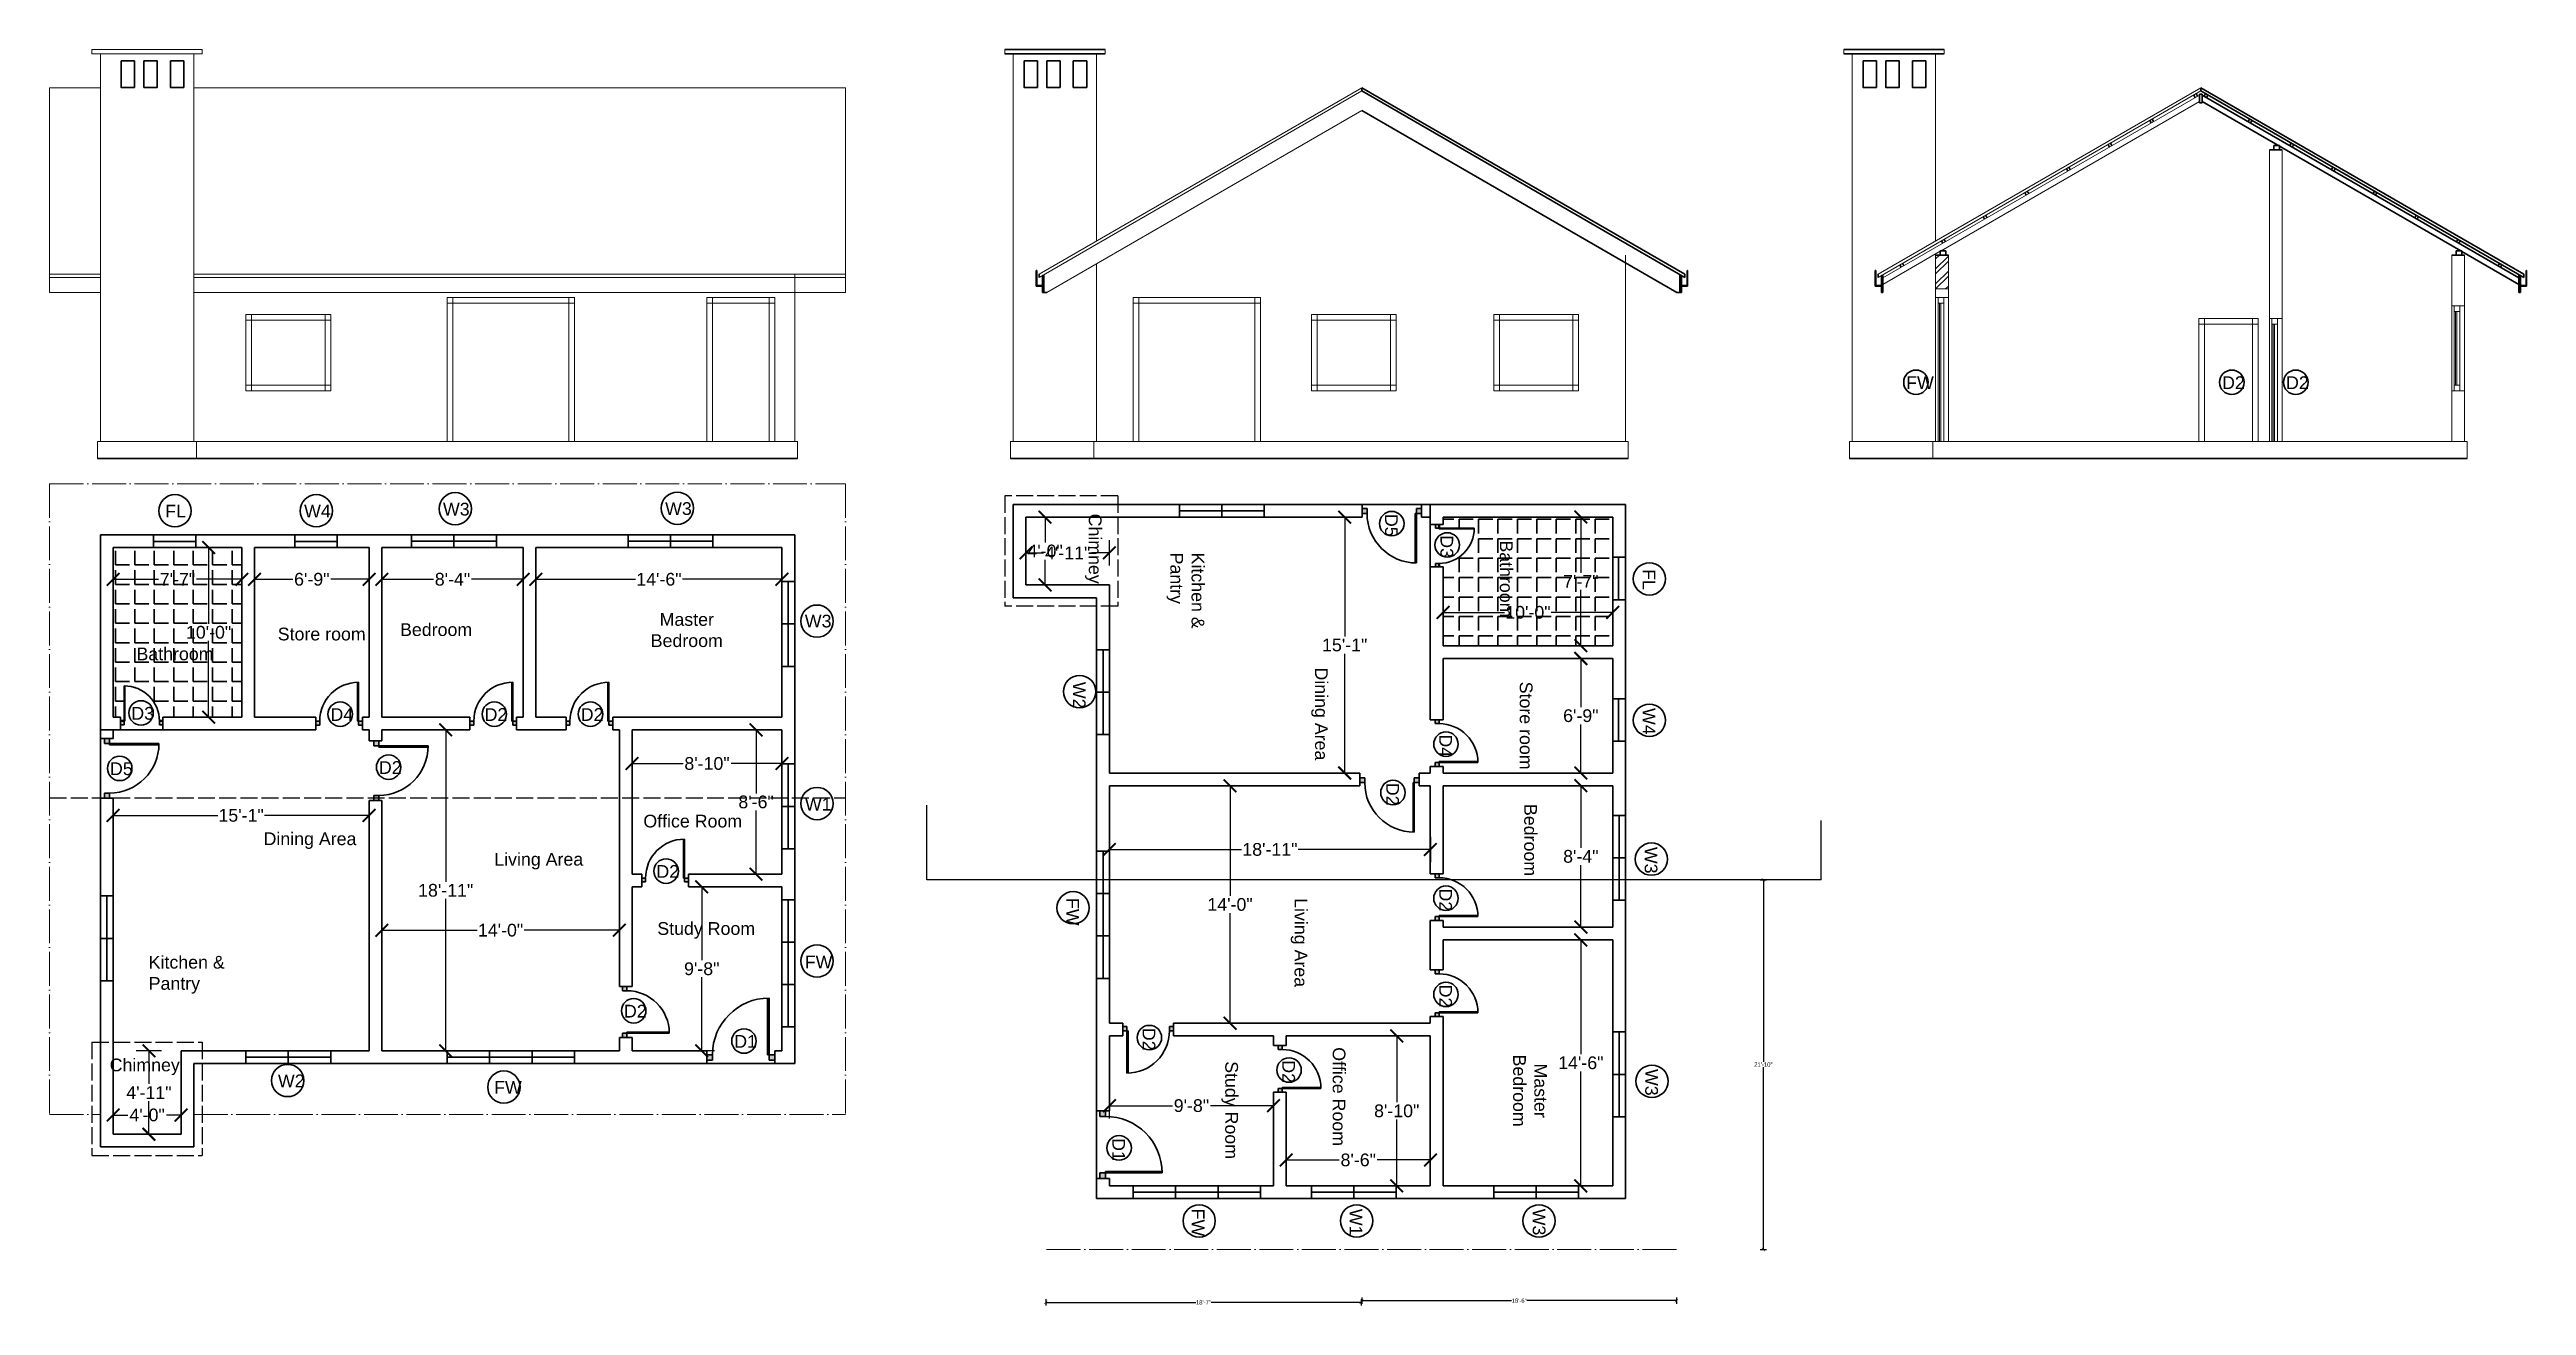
# Model space of a CAD drawing. Header units: inches. Extents: x -5041 to 2538, y -658 to 1746.
# Drawn here: x 787 to 2538, y 858 to 1746 of the extents above; entities that cross this region are included whole.
import ezdxf

# ---------------------------------------------------------------- set-up
doc = ezdxf.new("R2010")
doc.units = ezdxf.units.IN
doc.header["$MEASUREMENT"] = 0
doc.linetypes.add('ACAD_ISO02W100', pattern=[15, 12, -3])
doc.linetypes.add('ACAD_ISO04W100', pattern=[30, 24, -3, 0, -3])
for name, color, linetype, lineweight in [('Dimension', 132, 'Continuous', 20), ('Eave', 70, 'ACAD_ISO04W100', 18), ('Openings', 200, 'Continuous', 25), ('Ridge', 100, 'ACAD_ISO02W100', 25), ('Wall', 20, 'Continuous', 35)]:
    doc.layers.add(name, color=color, linetype=linetype, lineweight=lineweight)
doc.styles.add('3 inch', font='arial.ttf', dxfattribs={"height": 3})
doc.styles.add('9 inch', font='arial.ttf', dxfattribs={"height": 9})
doc.dimstyles.new('1 to 24 Foundation', dxfattribs={"dimscale": 24, "dimtxt": 3, "dimasz": 0.09375, "dimexe": 0.09375, "dimexo": 0.09375, "dimgap": 0.015625, "dimtad": 0, "dimtih": 1, "dimtoh": 1, "dimdec": 0, "dimzin": 3, "dimdsep": 46, "dimlunit": 4, "dimtxsty": '3 inch', "dimblk": 'ARCHTICK', "dimcen": 0.09, "dimadec": 0, "dimazin": 0, "dimtfac": 1, "dimtdec": 0, "dimtofl": 0, "dimtmove": 0, "dimatfit": 3, "dimfxl": 0.09375, "dimfxlon": 1, "dimtolj": 1, "dimtzin": 0, "dimarcsym": 0})
doc.dimstyles.new('1 to 96', dxfattribs={"dimscale": 96, "dimtxt": 9, "dimasz": 0.09375, "dimexe": 0.09375, "dimexo": 0.09375, "dimgap": 0.015625, "dimtad": 0, "dimtih": 1, "dimtoh": 1, "dimdec": 0, "dimzin": 3, "dimdsep": 46, "dimlunit": 4, "dimtxsty": '9 inch', "dimblk": 'ARCHTICK', "dimcen": 0.09, "dimadec": 0, "dimazin": 0, "dimtfac": 1, "dimtdec": 0, "dimtofl": 0, "dimtmove": 0, "dimatfit": 3, "dimfxl": 0.09375, "dimfxlon": 1, "dimtolj": 1, "dimtzin": 0, "dimarcsym": 0})

msp = doc.modelspace()

# ---------------------------------------------------------------- texts
at = {"layer": 'Dimension', "insert": (1603.39947, 1390.18758), "char_height": 9, "attachment_point": 1, "rotation": 270, "style": '9 inch'}
msp.add_mtext_dynamic_manual_height_columns('Kitchen & Pantry', width=68.8459323, gutter_width=45, heights=[0], dxfattribs=at)
at = {"layer": 'Dimension', "insert": (856.83346, 1104.98058), "char_height": 9, "attachment_point": 1, "style": '9 inch'}
msp.add_mtext_dynamic_manual_height_columns('Kitchen & Pantry', width=68.8459323, gutter_width=45, heights=[0], dxfattribs=at)
at = {"layer": 'Wall', "char_height": 9, "attachment_point": 1, "style": '9 inch'}
for s, width, heights, insert in [('FW', 0.3446411, [0], (2099.79443, 1514.88895)), ('D2', 0.3446411, [0], (2323.20188, 1514.88895)), ('D2', 0.3446411, [0], (2368.45153, 1514.88895)), ('FL', 0.3446411, [0], (868.51485, 1424.0284)), ('W4', 9, [0], (966.74626, 1424.0284)), ('W3', 9, [0], (1064.97599, 1425.43617)), ('W3', 9, [0], (1222.07965, 1425.83742)), ('Store room', 76.7310296, [51.99721], (948.11701, 1337.10367)), ('Bedroom', 76.7310296, [51.99721], (1034.61718, 1340.22213)), ('\\pxqc;Master\\PBedroom', 76.7310296, [51.99721], (1199.02495, 1347.42486)), ('W3', 0.3446411, [0], (1320.87923, 1346.27835)), ('Bathroom', 76.7310296, [51.99721], (848.18901, 1323.07055)), ('D3', 0.3446411, [0], (844.53533, 1281.02494)), ('D4', 0.3446411, [0], (985.39981, 1280.16808)), ('D2', 0.3446411, [0], (1094.39981, 1280.16808)), ('D2', 0.3446411, [0], (1162.39981, 1280.16808)), ('D5', 0.3446411, [0], (829.45905, 1241.81279)), ('D2', 0.3446411, [0], (1019.65898, 1242.67521)), ('W1', 0.3446411, [0], (1320.98628, 1216.7554)), ('Dining Area', 76.7310296, [51.99721], (938.08787, 1192.30467)), ('Office Room', 76.7310296, [51.99721], (1206.68573, 1204.79433)), ('Living Area', 76.7310296, [51.99721], (1101.2518, 1177.81055)), ('D2', 0.3446411, [0], (1215.89108, 1169.16808)), ('Study Room', 76.7310296, [51.99721], (1216.55984, 1128.82128)), ('FW', 0.3446411, [0], (1320.83966, 1105.14091)), ('D2', 0.3446411, [0], (1192.96513, 1070.36574)), ('D1', 0.3446411, [0], (1270.96547, 1048.96925)), ('Chimney', 68.8459323, [0], (829.24337, 1032.31146)), ('W2', 0.3446411, [0], (948.24936, 1021.05079)), ('FW', 0.3446411, [0], (1101.1419, 1016.42403))]:
    msp.add_mtext_dynamic_manual_height_columns(s, width=width, gutter_width=45, heights=heights, dxfattribs=dict(at, insert=insert))
at = {"layer": 'Wall', "char_height": 9, "attachment_point": 1, "rotation": 270, "style": '9 inch'}
for s, width, heights, insert in [('Chimney', 68.8459323, [0], (1530.73035, 1417.77766)), ('D5', 0.3446411, [0], (1740.23168, 1417.56198)), ('D3', 0.3446411, [0], (1779.44383, 1402.48571)), ('Bathroom', 76.7310296, [51.99721], (1821.48944, 1398.83203)), ('FL', 0.3446411, [0], (1922.44729, 1378.50619)), ('W2', 0.3446411, [0], (1519.46968, 1298.77168)), ('Dining Area', 76.7310296, [51.99721], (1690.72355, 1308.93316)), ('Store room', 76.7310296, [51.99721], (1835.52256, 1298.90402)), ('W4', 9, [0], (1922.44729, 1280.27477)), ('D4', 0.3446411, [0], (1778.58697, 1261.62123)), ('D2', 0.3446411, [0], (1741.0941, 1227.36205)), ('Bedroom', 76.7310296, [51.99721], (1838.64102, 1212.40386)), ('W3', 9, [0], (1923.85506, 1182.04504)), ('FW', 0.3446411, [0], (1514.84292, 1145.87913)), ('Living Area', 76.7310296, [51.99721], (1676.22944, 1145.76924)), ('D2', 0.3446411, [0], (1778.58697, 1152.62123)), ('D2', 0.3446411, [0], (1778.58697, 1084.62123)), ('D2', 0.3446411, [0], (1568.78463, 1054.05591)), ('Office Room', 76.7310296, [51.99721], (1703.21322, 1040.33531)), ('\\pxqc;Master\\PBedroom', 76.7310296, [51.99721], (1845.84375, 1047.99609)), ('Study Room', 76.7310296, [51.99721], (1627.24017, 1030.46119)), ('D2', 0.3446411, [0], (1667.58697, 1031.12995)), ('W3', 9, [0], (1924.25631, 1024.94139)), ('D1', 0.3446411, [0], (1547.38814, 976.05556)), ('FW', 0.3446411, [0], (1603.5598, 926.18137)), ('W1', 0.3446411, [0], (1715.17429, 926.03476)), ('W3', 0.3446411, [0], (1844.69724, 926.1418))]:
    msp.add_mtext_dynamic_manual_height_columns(s, width=width, gutter_width=45, heights=heights, dxfattribs=dict(at, insert=insert))

# ---------------------------------------------------------------- blocks, each defined once
blk = doc.blocks.new('_ArchTick')
at = {"color": 0, "linetype": 'ByBlock', "const_width": 0.15}
blk.add_lwpolyline([(-0.5, -0.5), (0.5, 0.5)], dxfattribs=at)
blk = doc.blocks.new('*D62')
at = {"layer": 'Defpoints', "color": 0, "transparency": 16777216}
for p in [(831.7, 1393.8), (922.7, 1393.8), (922.7, 1371.3)]:
    blk.add_point(p, dxfattribs=at)
at = {"layer": 'Dimension', "color": 0, "lineweight": -2, "transparency": 16777216}
for p, q in [((831.7, 1380.3), (831.7, 1362.3)), ((831.7, 1371.3), (863.8, 1371.3)), ((922.7, 1371.3), (890.6, 1371.3)), ((922.7, 1380.3), (922.7, 1362.3))]:
    blk.add_line(p, q, dxfattribs=at)
at = {"layer": 'Dimension', "color": 0, "lineweight": -2, "transparency": 16777216, "xscale": 9, "yscale": 9, "zscale": 9, "rotation": 180}
blk.add_blockref('_ArchTick', (831.7, 1371.3), dxfattribs=at)
at = {"layer": 'Dimension', "color": 0, "lineweight": -2, "transparency": 16777216, "xscale": 9, "yscale": 9, "zscale": 9}
blk.add_blockref('_ArchTick', (922.7, 1371.3), dxfattribs=at)
at = {"layer": 'Dimension', "color": 0, "transparency": 16777216, "insert": (877.2, 1371.3), "char_height": 9, "attachment_point": 5, "style": '9 inch'}
blk.add_mtext('\\A1;7\'-7"', dxfattribs=at)
blk = doc.blocks.new('*D58')
at = {"layer": 'Defpoints', "color": 0, "transparency": 16777216}
for p in [(875.9, 1393.8), (875.9, 1273.8), (899.2, 1273.8)]:
    blk.add_point(p, dxfattribs=at)
at = {"layer": 'Dimension', "color": 0, "lineweight": -2, "transparency": 16777216}
for p, q in [((890.2, 1393.8), (908.2, 1393.8)), ((899.2, 1393.8), (899.2, 1339.9)), ((899.2, 1273.8), (899.2, 1327.8)), ((890.2, 1273.8), (908.2, 1273.8))]:
    blk.add_line(p, q, dxfattribs=at)
at = {"layer": 'Dimension', "color": 0, "lineweight": -2, "transparency": 16777216, "xscale": 9, "yscale": 9, "zscale": 9}
for p, rotation in [((899.2, 1393.8), 90), ((899.2, 1273.8), 270)]:
    blk.add_blockref('_ArchTick', p, dxfattribs=dict(at, rotation=rotation))
at = {"layer": 'Dimension', "color": 0, "transparency": 16777216, "insert": (899.2, 1333.8), "char_height": 9, "attachment_point": 5, "style": '9 inch'}
blk.add_mtext('\\A1;10\'-0"', dxfattribs=at)
blk = doc.blocks.new('*D63')
at = {"layer": 'Defpoints', "color": 0, "transparency": 16777216}
for p in [(931.7, 1393.8), (1012.7, 1393.8), (1012.7, 1371.3)]:
    blk.add_point(p, dxfattribs=at)
at = {"layer": 'Dimension', "color": 0, "lineweight": -2, "transparency": 16777216}
for p, q in [((931.7, 1380.3), (931.7, 1362.3)), ((931.7, 1371.3), (958.7, 1371.3)), ((1012.7, 1371.3), (985.7, 1371.3)), ((1012.7, 1380.3), (1012.7, 1362.3))]:
    blk.add_line(p, q, dxfattribs=at)
at = {"layer": 'Dimension', "color": 0, "lineweight": -2, "transparency": 16777216, "xscale": 9, "yscale": 9, "zscale": 9, "rotation": 180}
blk.add_blockref('_ArchTick', (931.7, 1371.3), dxfattribs=at)
at = {"layer": 'Dimension', "color": 0, "lineweight": -2, "transparency": 16777216, "xscale": 9, "yscale": 9, "zscale": 9}
blk.add_blockref('_ArchTick', (1012.7, 1371.3), dxfattribs=at)
at = {"layer": 'Dimension', "color": 0, "transparency": 16777216, "insert": (972.2, 1371.3), "char_height": 9, "attachment_point": 5, "style": '9 inch'}
blk.add_mtext('\\A1;6\'-9"', dxfattribs=at)
blk = doc.blocks.new('*D64')
at = {"layer": 'Defpoints', "color": 0, "transparency": 16777216}
for p in [(1021.7, 1393.8), (1121.7, 1393.8), (1121.7, 1371.3)]:
    blk.add_point(p, dxfattribs=at)
at = {"layer": 'Dimension', "color": 0, "lineweight": -2, "transparency": 16777216}
for p, q in [((1021.7, 1380.3), (1021.7, 1362.3)), ((1021.7, 1371.3), (1058.2, 1371.3)), ((1121.7, 1371.3), (1085.2, 1371.3)), ((1121.7, 1380.3), (1121.7, 1362.3))]:
    blk.add_line(p, q, dxfattribs=at)
at = {"layer": 'Dimension', "color": 0, "lineweight": -2, "transparency": 16777216, "xscale": 9, "yscale": 9, "zscale": 9, "rotation": 180}
blk.add_blockref('_ArchTick', (1021.7, 1371.3), dxfattribs=at)
at = {"layer": 'Dimension', "color": 0, "lineweight": -2, "transparency": 16777216, "xscale": 9, "yscale": 9, "zscale": 9}
blk.add_blockref('_ArchTick', (1121.7, 1371.3), dxfattribs=at)
at = {"layer": 'Dimension', "color": 0, "transparency": 16777216, "insert": (1071.7, 1371.3), "char_height": 9, "attachment_point": 5, "style": '9 inch'}
blk.add_mtext('\\A1;8\'-4"', dxfattribs=at)
blk = doc.blocks.new('*D65')
at = {"layer": 'Defpoints', "color": 0, "transparency": 16777216}
for p in [(1130.7, 1393.8), (1304.7, 1393.8), (1304.7, 1371.3)]:
    blk.add_point(p, dxfattribs=at)
at = {"layer": 'Dimension', "color": 0, "lineweight": -2, "transparency": 16777216}
for p, q in [((1130.7, 1380.3), (1130.7, 1362.3)), ((1130.7, 1371.3), (1201.2, 1371.3)), ((1304.7, 1371.3), (1234.3, 1371.3)), ((1304.7, 1380.3), (1304.7, 1362.3))]:
    blk.add_line(p, q, dxfattribs=at)
at = {"layer": 'Dimension', "color": 0, "lineweight": -2, "transparency": 16777216, "xscale": 9, "yscale": 9, "zscale": 9, "rotation": 180}
blk.add_blockref('_ArchTick', (1130.7, 1371.3), dxfattribs=at)
at = {"layer": 'Dimension', "color": 0, "lineweight": -2, "transparency": 16777216, "xscale": 9, "yscale": 9, "zscale": 9}
blk.add_blockref('_ArchTick', (1304.7, 1371.3), dxfattribs=at)
at = {"layer": 'Dimension', "color": 0, "transparency": 16777216, "insert": (1217.7, 1371.3), "char_height": 9, "attachment_point": 5, "style": '9 inch'}
blk.add_mtext('\\A1;14\'-6"', dxfattribs=at)
blk = doc.blocks.new('*D66')
at = {"layer": 'Defpoints', "color": 0, "transparency": 16777216}
for p in [(879.7, 1037.8), (857, 978.8), (879.7, 978.8)]:
    blk.add_point(p, dxfattribs=at)
at = {"layer": 'Dimension', "color": 0, "lineweight": -2, "transparency": 16777216}
for p, q in [((866, 1037.8), (848, 1037.8)), ((857, 1037.8), (857, 1014.4)), ((857, 978.8), (857, 1002.3)), ((866, 978.8), (848, 978.8))]:
    blk.add_line(p, q, dxfattribs=at)
at = {"layer": 'Dimension', "color": 0, "lineweight": -2, "transparency": 16777216, "xscale": 9, "yscale": 9, "zscale": 9}
for p, rotation in [((857, 1037.8), 90), ((857, 978.8), 270)]:
    blk.add_blockref('_ArchTick', p, dxfattribs=dict(at, rotation=rotation))
at = {"layer": 'Dimension', "color": 0, "transparency": 16777216, "insert": (857, 1008.3), "char_height": 9, "attachment_point": 5, "style": '9 inch'}
blk.add_mtext('\\A1;4\'-11"', dxfattribs=at)
blk = doc.blocks.new('*D67')
at = {"layer": 'Defpoints', "color": 0, "transparency": 16777216}
for p in [(879.7, 992.4), (831.7, 978.8), (879.7, 978.8)]:
    blk.add_point(p, dxfattribs=at)
at = {"layer": 'Dimension', "color": 0, "lineweight": -2, "transparency": 16777216}
for p, q in [((831.7, 987.8), (831.7, 1001.4)), ((879.7, 987.8), (879.7, 1001.4)), ((831.7, 992.4), (842.1, 992.4)), ((879.7, 992.4), (869.4, 992.4))]:
    blk.add_line(p, q, dxfattribs=at)
at = {"layer": 'Dimension', "color": 0, "lineweight": -2, "transparency": 16777216, "xscale": 9, "yscale": 9, "zscale": 9, "rotation": 180}
blk.add_blockref('_ArchTick', (831.7, 992.4), dxfattribs=at)
at = {"layer": 'Dimension', "color": 0, "lineweight": -2, "transparency": 16777216, "xscale": 9, "yscale": 9, "zscale": 9}
blk.add_blockref('_ArchTick', (879.7, 992.4), dxfattribs=at)
at = {"layer": 'Dimension', "color": 0, "transparency": 16777216, "insert": (855.7, 992.4), "char_height": 9, "attachment_point": 5, "style": '9 inch'}
blk.add_mtext('\\A1;4\'-0"', dxfattribs=at)
blk = doc.blocks.new('*D68')
at = {"layer": 'Defpoints', "color": 0, "transparency": 16777216}
for p in [(1304.7, 1264.8), (1286.4, 1162.8), (1304.7, 1162.8)]:
    blk.add_point(p, dxfattribs=at)
at = {"layer": 'Dimension', "color": 0, "lineweight": -2, "transparency": 16777216}
for p, q in [((1295.4, 1264.8), (1277.4, 1264.8)), ((1286.4, 1264.8), (1286.4, 1219.9)), ((1286.4, 1162.8), (1286.4, 1207.8)), ((1295.4, 1162.8), (1277.4, 1162.8))]:
    blk.add_line(p, q, dxfattribs=at)
at = {"layer": 'Dimension', "color": 0, "lineweight": -2, "transparency": 16777216, "xscale": 9, "yscale": 9, "zscale": 9}
for p, rotation in [((1286.4, 1264.8), 90), ((1286.4, 1162.8), 270)]:
    blk.add_blockref('_ArchTick', p, dxfattribs=dict(at, rotation=rotation))
at = {"layer": 'Dimension', "color": 0, "transparency": 16777216, "insert": (1286.4, 1213.8), "char_height": 9, "attachment_point": 5, "style": '9 inch'}
blk.add_mtext('\\A1;8\'-6"', dxfattribs=at)
blk = doc.blocks.new('*D69')
at = {"layer": 'Defpoints', "color": 0, "transparency": 16777216}
for p in [(1198.7, 1264.8), (1304.7, 1264.8), (1304.7, 1241)]:
    blk.add_point(p, dxfattribs=at)
at = {"layer": 'Dimension', "color": 0, "lineweight": -2, "transparency": 16777216}
for p, q in [((1198.7, 1250), (1198.7, 1232)), ((1304.7, 1250), (1304.7, 1232)), ((1198.7, 1241), (1234.8, 1241)), ((1304.7, 1241), (1268.7, 1241))]:
    blk.add_line(p, q, dxfattribs=at)
at = {"layer": 'Dimension', "color": 0, "lineweight": -2, "transparency": 16777216, "xscale": 9, "yscale": 9, "zscale": 9, "rotation": 180}
blk.add_blockref('_ArchTick', (1198.7, 1241), dxfattribs=at)
at = {"layer": 'Dimension', "color": 0, "lineweight": -2, "transparency": 16777216, "xscale": 9, "yscale": 9, "zscale": 9}
blk.add_blockref('_ArchTick', (1304.7, 1241), dxfattribs=at)
at = {"layer": 'Dimension', "color": 0, "transparency": 16777216, "insert": (1251.7, 1241), "char_height": 9, "attachment_point": 5, "style": '9 inch'}
blk.add_mtext('\\A1;8\'-10"', dxfattribs=at)
blk = doc.blocks.new('*D59')
at = {"layer": 'Defpoints', "color": 0, "transparency": 16777216}
for p in [(831.7, 1222.4), (1012.7, 1222.4), (1012.7, 1204.3)]:
    blk.add_point(p, dxfattribs=at)
at = {"layer": 'Dimension', "color": 0, "lineweight": -2, "transparency": 16777216}
for p, q in [((831.7, 1213.3), (831.7, 1195.3)), ((1012.7, 1213.3), (1012.7, 1195.3)), ((831.7, 1204.3), (905.7, 1204.3)), ((1012.7, 1204.3), (938.8, 1204.3))]:
    blk.add_line(p, q, dxfattribs=at)
at = {"layer": 'Dimension', "color": 0, "lineweight": -2, "transparency": 16777216, "xscale": 9, "yscale": 9, "zscale": 9, "rotation": 180}
blk.add_blockref('_ArchTick', (831.7, 1204.3), dxfattribs=at)
at = {"layer": 'Dimension', "color": 0, "lineweight": -2, "transparency": 16777216, "xscale": 9, "yscale": 9, "zscale": 9}
blk.add_blockref('_ArchTick', (1012.7, 1204.3), dxfattribs=at)
at = {"layer": 'Dimension', "color": 0, "transparency": 16777216, "insert": (922.2, 1204.3), "char_height": 9, "attachment_point": 5, "style": '9 inch'}
blk.add_mtext('\\A1;15\'-1"', dxfattribs=at)
blk = doc.blocks.new('*D60')
at = {"layer": 'Defpoints', "color": 0, "transparency": 16777216}
for p in [(1021.7, 1164.5), (1189.7, 1164.5), (1189.7, 1123.1)]:
    blk.add_point(p, dxfattribs=at)
at = {"layer": 'Dimension', "color": 0, "lineweight": -2, "transparency": 16777216}
for p, q in [((1021.7, 1132.1), (1021.7, 1114.1)), ((1021.7, 1123.1), (1089.2, 1123.1)), ((1189.7, 1123.1), (1122.3, 1123.1)), ((1189.7, 1132.1), (1189.7, 1114.1))]:
    blk.add_line(p, q, dxfattribs=at)
at = {"layer": 'Dimension', "color": 0, "lineweight": -2, "transparency": 16777216, "xscale": 9, "yscale": 9, "zscale": 9, "rotation": 180}
blk.add_blockref('_ArchTick', (1021.7, 1123.1), dxfattribs=at)
at = {"layer": 'Dimension', "color": 0, "lineweight": -2, "transparency": 16777216, "xscale": 9, "yscale": 9, "zscale": 9}
blk.add_blockref('_ArchTick', (1189.7, 1123.1), dxfattribs=at)
at = {"layer": 'Dimension', "color": 0, "transparency": 16777216, "insert": (1105.7, 1123.1), "char_height": 9, "attachment_point": 5, "style": '9 inch'}
blk.add_mtext('\\A1;14\'-0"', dxfattribs=at)
blk = doc.blocks.new('*D70')
at = {"layer": 'Defpoints', "color": 0, "transparency": 16777216}
for p in [(1021.7, 1264.8), (1021.7, 1037.8), (1066.9, 1037.8)]:
    blk.add_point(p, dxfattribs=at)
at = {"layer": 'Dimension', "color": 0, "lineweight": -2, "transparency": 16777216}
for p, q in [((1057.9, 1264.8), (1075.9, 1264.8)), ((1066.9, 1264.8), (1066.9, 1157.4)), ((1066.9, 1037.8), (1066.9, 1145.3)), ((1057.9, 1037.8), (1075.9, 1037.8))]:
    blk.add_line(p, q, dxfattribs=at)
at = {"layer": 'Dimension', "color": 0, "lineweight": -2, "transparency": 16777216, "xscale": 9, "yscale": 9, "zscale": 9}
for p, rotation in [((1066.9, 1264.8), 90), ((1066.9, 1037.8), 270)]:
    blk.add_blockref('_ArchTick', p, dxfattribs=dict(at, rotation=rotation))
at = {"layer": 'Dimension', "color": 0, "transparency": 16777216, "insert": (1066.9, 1151.3), "char_height": 9, "attachment_point": 5, "style": '9 inch'}
blk.add_mtext('\\A1;18\'-11"', dxfattribs=at)
blk = doc.blocks.new('*D61')
at = {"layer": 'Defpoints', "color": 0, "transparency": 16777216}
for p in [(1267.4, 1153.8), (1248, 1037.8), (1267.4, 1037.8)]:
    blk.add_point(p, dxfattribs=at)
at = {"layer": 'Dimension', "color": 0, "lineweight": -2, "transparency": 16777216}
for p, q in [((1257, 1153.8), (1239, 1153.8)), ((1248, 1153.8), (1248, 1101.9)), ((1248, 1037.8), (1248, 1089.8)), ((1257, 1037.8), (1239, 1037.8))]:
    blk.add_line(p, q, dxfattribs=at)
at = {"layer": 'Dimension', "color": 0, "lineweight": -2, "transparency": 16777216, "xscale": 9, "yscale": 9, "zscale": 9}
for p, rotation in [((1248, 1153.8), 90), ((1248, 1037.8), 270)]:
    blk.add_blockref('_ArchTick', p, dxfattribs=dict(at, rotation=rotation))
at = {"layer": 'Dimension', "color": 0, "transparency": 16777216, "insert": (1248, 1095.8), "char_height": 9, "attachment_point": 5, "style": '9 inch'}
blk.add_mtext('\\A1;9\'-8"', dxfattribs=at)
blk = doc.blocks.new('*D85')
at = {"layer": 'Defpoints', "color": 0, "transparency": 16777216}
for p in [(1892.3, 1415.3), (1869.7, 1324.3), (1892.3, 1324.3)]:
    blk.add_point(p, dxfattribs=at)
at = {"layer": 'Dimension', "color": 0, "lineweight": -2, "transparency": 16777216}
for p, q in [((1878.7, 1415.3), (1860.7, 1415.3)), ((1869.7, 1415.3), (1869.7, 1375.8)), ((1869.7, 1324.3), (1869.7, 1363.8)), ((1878.7, 1324.3), (1860.7, 1324.3))]:
    blk.add_line(p, q, dxfattribs=at)
at = {"layer": 'Dimension', "color": 0, "lineweight": -2, "transparency": 16777216, "xscale": 9, "yscale": 9, "zscale": 9}
for p, rotation in [((1869.7, 1415.3), 90), ((1869.7, 1324.3), 270)]:
    blk.add_blockref('_ArchTick', p, dxfattribs=dict(at, rotation=rotation))
at = {"layer": 'Dimension', "color": 0, "transparency": 16777216, "insert": (1869.7, 1369.8), "char_height": 9, "attachment_point": 5, "style": '9 inch'}
blk.add_mtext('\\A1;7\'-7"', dxfattribs=at)
blk = doc.blocks.new('*D81')
at = {"layer": 'Defpoints', "color": 0, "transparency": 16777216}
for p in [(1772.3, 1371.2), (1892.3, 1371.2), (1772.3, 1347.9)]:
    blk.add_point(p, dxfattribs=at)
at = {"layer": 'Dimension', "color": 0, "lineweight": -2, "transparency": 16777216}
for p, q in [((1772.3, 1356.9), (1772.3, 1338.9)), ((1892.3, 1356.9), (1892.3, 1338.9)), ((1772.3, 1347.9), (1815.7, 1347.9)), ((1892.3, 1347.9), (1848.8, 1347.9))]:
    blk.add_line(p, q, dxfattribs=at)
at = {"layer": 'Dimension', "color": 0, "lineweight": -2, "transparency": 16777216, "xscale": 9, "yscale": 9, "zscale": 9, "rotation": 180}
blk.add_blockref('_ArchTick', (1772.3, 1347.9), dxfattribs=at)
at = {"layer": 'Dimension', "color": 0, "lineweight": -2, "transparency": 16777216, "xscale": 9, "yscale": 9, "zscale": 9}
blk.add_blockref('_ArchTick', (1892.3, 1347.9), dxfattribs=at)
at = {"layer": 'Dimension', "color": 0, "transparency": 16777216, "insert": (1832.3, 1347.9), "char_height": 9, "attachment_point": 5, "style": '9 inch'}
blk.add_mtext('\\A1;10\'-0"', dxfattribs=at)
blk = doc.blocks.new('*D86')
at = {"layer": 'Defpoints', "color": 0, "transparency": 16777216}
for p in [(1892.3, 1315.3), (1869.7, 1234.3), (1892.3, 1234.3)]:
    blk.add_point(p, dxfattribs=at)
at = {"layer": 'Dimension', "color": 0, "lineweight": -2, "transparency": 16777216}
for p, q in [((1878.7, 1315.3), (1860.7, 1315.3)), ((1869.7, 1315.3), (1869.7, 1280.9)), ((1869.7, 1234.3), (1869.7, 1268.7)), ((1878.7, 1234.3), (1860.7, 1234.3))]:
    blk.add_line(p, q, dxfattribs=at)
at = {"layer": 'Dimension', "color": 0, "lineweight": -2, "transparency": 16777216, "xscale": 9, "yscale": 9, "zscale": 9}
for p, rotation in [((1869.7, 1315.3), 90), ((1869.7, 1234.3), 270)]:
    blk.add_blockref('_ArchTick', p, dxfattribs=dict(at, rotation=rotation))
at = {"layer": 'Dimension', "color": 0, "transparency": 16777216, "insert": (1869.7, 1274.8), "char_height": 9, "attachment_point": 5, "style": '9 inch'}
blk.add_mtext('\\A1;6\'-9"', dxfattribs=at)
blk = doc.blocks.new('*D87')
at = {"layer": 'Defpoints', "color": 0, "transparency": 16777216}
for p in [(1892.3, 1225.3), (1869.7, 1125.3), (1892.3, 1125.3)]:
    blk.add_point(p, dxfattribs=at)
at = {"layer": 'Dimension', "color": 0, "lineweight": -2, "transparency": 16777216}
for p, q in [((1878.7, 1225.3), (1860.7, 1225.3)), ((1869.7, 1225.3), (1869.7, 1181.4)), ((1869.7, 1125.3), (1869.7, 1169.2)), ((1878.7, 1125.3), (1860.7, 1125.3))]:
    blk.add_line(p, q, dxfattribs=at)
at = {"layer": 'Dimension', "color": 0, "lineweight": -2, "transparency": 16777216, "xscale": 9, "yscale": 9, "zscale": 9}
for p, rotation in [((1869.7, 1225.3), 90), ((1869.7, 1125.3), 270)]:
    blk.add_blockref('_ArchTick', p, dxfattribs=dict(at, rotation=rotation))
at = {"layer": 'Dimension', "color": 0, "transparency": 16777216, "insert": (1869.7, 1175.3), "char_height": 9, "attachment_point": 5, "style": '9 inch'}
blk.add_mtext('\\A1;8\'-4"', dxfattribs=at)
blk = doc.blocks.new('*D88')
at = {"layer": 'Defpoints', "color": 0, "transparency": 16777216}
for p in [(1892.3, 1116.3), (1869.7, 942.3), (1892.3, 942.3)]:
    blk.add_point(p, dxfattribs=at)
at = {"layer": 'Dimension', "color": 0, "lineweight": -2, "transparency": 16777216}
for p, q in [((1878.7, 1116.3), (1860.7, 1116.3)), ((1869.7, 1116.3), (1869.7, 1035.4)), ((1869.7, 942.3), (1869.7, 1023.2)), ((1878.7, 942.3), (1860.7, 942.3))]:
    blk.add_line(p, q, dxfattribs=at)
at = {"layer": 'Dimension', "color": 0, "lineweight": -2, "transparency": 16777216, "xscale": 9, "yscale": 9, "zscale": 9}
for p, rotation in [((1869.7, 1116.3), 90), ((1869.7, 942.3), 270)]:
    blk.add_blockref('_ArchTick', p, dxfattribs=dict(at, rotation=rotation))
at = {"layer": 'Dimension', "color": 0, "transparency": 16777216, "insert": (1869.7, 1029.3), "char_height": 9, "attachment_point": 5, "style": '9 inch'}
blk.add_mtext('\\A1;14\'-6"', dxfattribs=at)
blk = doc.blocks.new('*D89')
at = {"layer": 'Defpoints', "color": 0, "transparency": 16777216}
for p in [(1477.3, 1390), (1477.3, 1367.3), (1536.3, 1367.3)]:
    blk.add_point(p, dxfattribs=at)
at = {"layer": 'Dimension', "color": 0, "lineweight": -2, "transparency": 16777216}
for p, q in [((1477.3, 1381), (1477.3, 1399)), ((1477.3, 1390), (1489.6, 1390)), ((1536.3, 1390), (1523.9, 1390)), ((1536.3, 1381), (1536.3, 1399))]:
    blk.add_line(p, q, dxfattribs=at)
at = {"layer": 'Dimension', "color": 0, "lineweight": -2, "transparency": 16777216, "xscale": 9, "yscale": 9, "zscale": 9, "rotation": 180}
blk.add_blockref('_ArchTick', (1477.3, 1390), dxfattribs=at)
at = {"layer": 'Dimension', "color": 0, "lineweight": -2, "transparency": 16777216, "xscale": 9, "yscale": 9, "zscale": 9}
blk.add_blockref('_ArchTick', (1536.3, 1390), dxfattribs=at)
at = {"layer": 'Dimension', "color": 0, "transparency": 16777216, "insert": (1506.8, 1390), "char_height": 9, "attachment_point": 5, "style": '9 inch'}
blk.add_mtext('\\A1;4\'-11"', dxfattribs=at)
blk = doc.blocks.new('*D90')
at = {"layer": 'Defpoints', "color": 0, "transparency": 16777216}
for p in [(1477.3, 1415.3), (1477.3, 1367.3), (1490.8, 1367.3)]:
    blk.add_point(p, dxfattribs=at)
at = {"layer": 'Dimension', "color": 0, "lineweight": -2, "transparency": 16777216}
for p, q in [((1486.3, 1415.3), (1499.8, 1415.3)), ((1490.8, 1415.3), (1490.8, 1397.4)), ((1490.8, 1367.3), (1490.8, 1385.2)), ((1486.3, 1367.3), (1499.8, 1367.3))]:
    blk.add_line(p, q, dxfattribs=at)
at = {"layer": 'Dimension', "color": 0, "lineweight": -2, "transparency": 16777216, "xscale": 9, "yscale": 9, "zscale": 9}
for p, rotation in [((1490.8, 1415.3), 90), ((1490.8, 1367.3), 270)]:
    blk.add_blockref('_ArchTick', p, dxfattribs=dict(at, rotation=rotation))
at = {"layer": 'Dimension', "color": 0, "transparency": 16777216, "insert": (1490.8, 1391.3), "char_height": 9, "attachment_point": 5, "style": '9 inch'}
blk.add_mtext('\\A1;4\'-0"', dxfattribs=at)
blk = doc.blocks.new('*D91')
at = {"layer": 'Defpoints', "color": 0, "transparency": 16777216}
for p in [(1661.3, 960.6), (1661.3, 942.3), (1763.3, 942.3)]:
    blk.add_point(p, dxfattribs=at)
at = {"layer": 'Dimension', "color": 0, "lineweight": -2, "transparency": 16777216}
for p, q in [((1661.3, 951.6), (1661.3, 969.6)), ((1763.3, 951.6), (1763.3, 969.6)), ((1661.3, 960.6), (1698.8, 960.6)), ((1763.3, 960.6), (1725.7, 960.6))]:
    blk.add_line(p, q, dxfattribs=at)
at = {"layer": 'Dimension', "color": 0, "lineweight": -2, "transparency": 16777216, "xscale": 9, "yscale": 9, "zscale": 9, "rotation": 180}
blk.add_blockref('_ArchTick', (1661.3, 960.6), dxfattribs=at)
at = {"layer": 'Dimension', "color": 0, "lineweight": -2, "transparency": 16777216, "xscale": 9, "yscale": 9, "zscale": 9}
blk.add_blockref('_ArchTick', (1763.3, 960.6), dxfattribs=at)
at = {"layer": 'Dimension', "color": 0, "transparency": 16777216, "insert": (1712.3, 960.6), "char_height": 9, "attachment_point": 5, "style": '9 inch'}
blk.add_mtext('\\A1;8\'-6"', dxfattribs=at)
blk = doc.blocks.new('*D92')
at = {"layer": 'Defpoints', "color": 0, "transparency": 16777216}
for p in [(1763.3, 1048.3), (1739.5, 942.3), (1763.3, 942.3)]:
    blk.add_point(p, dxfattribs=at)
at = {"layer": 'Dimension', "color": 0, "lineweight": -2, "transparency": 16777216}
for p, q in [((1748.5, 1048.3), (1730.5, 1048.3)), ((1739.5, 1048.3), (1739.5, 1001.4)), ((1739.5, 942.3), (1739.5, 989.2)), ((1748.5, 942.3), (1730.5, 942.3))]:
    blk.add_line(p, q, dxfattribs=at)
at = {"layer": 'Dimension', "color": 0, "lineweight": -2, "transparency": 16777216, "xscale": 9, "yscale": 9, "zscale": 9}
for p, rotation in [((1739.5, 1048.3), 90), ((1739.5, 942.3), 270)]:
    blk.add_blockref('_ArchTick', p, dxfattribs=dict(at, rotation=rotation))
at = {"layer": 'Dimension', "color": 0, "transparency": 16777216, "insert": (1739.5, 995.3), "char_height": 9, "attachment_point": 5, "style": '9 inch'}
blk.add_mtext('\\A1;8\'-10"', dxfattribs=at)
blk = doc.blocks.new('*D82')
at = {"layer": 'Defpoints', "color": 0, "transparency": 16777216}
for p in [(1720.9, 1415.3), (1702.7, 1234.3), (1720.9, 1234.3)]:
    blk.add_point(p, dxfattribs=at)
at = {"layer": 'Dimension', "color": 0, "lineweight": -2, "transparency": 16777216}
for p, q in [((1711.7, 1415.3), (1693.7, 1415.3)), ((1702.7, 1415.3), (1702.7, 1330.9)), ((1702.7, 1234.3), (1702.7, 1318.7)), ((1711.7, 1234.3), (1693.7, 1234.3))]:
    blk.add_line(p, q, dxfattribs=at)
at = {"layer": 'Dimension', "color": 0, "lineweight": -2, "transparency": 16777216, "xscale": 9, "yscale": 9, "zscale": 9}
for p, rotation in [((1702.7, 1415.3), 90), ((1702.7, 1234.3), 270)]:
    blk.add_blockref('_ArchTick', p, dxfattribs=dict(at, rotation=rotation))
at = {"layer": 'Dimension', "color": 0, "transparency": 16777216, "insert": (1702.7, 1324.8), "char_height": 9, "attachment_point": 5, "style": '9 inch'}
blk.add_mtext('\\A1;15\'-1"', dxfattribs=at)
blk = doc.blocks.new('*D83')
at = {"layer": 'Defpoints', "color": 0, "transparency": 16777216}
for p in [(1662.9, 1225.3), (1621.6, 1057.3), (1662.9, 1057.3)]:
    blk.add_point(p, dxfattribs=at)
at = {"layer": 'Dimension', "color": 0, "lineweight": -2, "transparency": 16777216}
for p, q in [((1630.6, 1225.3), (1612.6, 1225.3)), ((1621.6, 1225.3), (1621.6, 1147.4)), ((1621.6, 1057.3), (1621.6, 1135.2)), ((1630.6, 1057.3), (1612.6, 1057.3))]:
    blk.add_line(p, q, dxfattribs=at)
at = {"layer": 'Dimension', "color": 0, "lineweight": -2, "transparency": 16777216, "xscale": 9, "yscale": 9, "zscale": 9}
for p, rotation in [((1621.6, 1225.3), 90), ((1621.6, 1057.3), 270)]:
    blk.add_blockref('_ArchTick', p, dxfattribs=dict(at, rotation=rotation))
at = {"layer": 'Dimension', "color": 0, "transparency": 16777216, "insert": (1621.6, 1141.3), "char_height": 9, "attachment_point": 5, "style": '9 inch'}
blk.add_mtext('\\A1;14\'-0"', dxfattribs=at)
blk = doc.blocks.new('*D93')
at = {"layer": 'Defpoints', "color": 0, "transparency": 16777216}
for p in [(1536.3, 1225.3), (1763.3, 1225.3), (1536.3, 1180.2)]:
    blk.add_point(p, dxfattribs=at)
at = {"layer": 'Dimension', "color": 0, "lineweight": -2, "transparency": 16777216}
for p, q in [((1536.3, 1189.2), (1536.3, 1171.2)), ((1536.3, 1180.2), (1629.7, 1180.2)), ((1763.3, 1180.2), (1669.8, 1180.2)), ((1763.3, 1189.2), (1763.3, 1171.2))]:
    blk.add_line(p, q, dxfattribs=at)
at = {"layer": 'Dimension', "color": 0, "lineweight": -2, "transparency": 16777216, "xscale": 9, "yscale": 9, "zscale": 9, "rotation": 180}
blk.add_blockref('_ArchTick', (1536.3, 1180.2), dxfattribs=at)
at = {"layer": 'Dimension', "color": 0, "lineweight": -2, "transparency": 16777216, "xscale": 9, "yscale": 9, "zscale": 9}
blk.add_blockref('_ArchTick', (1763.3, 1180.2), dxfattribs=at)
at = {"layer": 'Dimension', "color": 0, "transparency": 16777216, "insert": (1649.8, 1180.2), "char_height": 9, "attachment_point": 5, "style": '9 inch'}
blk.add_mtext('\\A1;18\'-11"', dxfattribs=at)
blk = doc.blocks.new('*D84')
at = {"layer": 'Defpoints', "color": 0, "transparency": 16777216}
for p in [(1536.3, 999), (1536.3, 979.6), (1652.3, 979.6)]:
    blk.add_point(p, dxfattribs=at)
at = {"layer": 'Dimension', "color": 0, "lineweight": -2, "transparency": 16777216}
for p, q in [((1536.3, 990), (1536.3, 1008)), ((1536.3, 999), (1580.8, 999)), ((1652.3, 999), (1607.7, 999)), ((1652.3, 990), (1652.3, 1008))]:
    blk.add_line(p, q, dxfattribs=at)
at = {"layer": 'Dimension', "color": 0, "lineweight": -2, "transparency": 16777216, "xscale": 9, "yscale": 9, "zscale": 9, "rotation": 180}
blk.add_blockref('_ArchTick', (1536.3, 999), dxfattribs=at)
at = {"layer": 'Dimension', "color": 0, "lineweight": -2, "transparency": 16777216, "xscale": 9, "yscale": 9, "zscale": 9}
blk.add_blockref('_ArchTick', (1652.3, 999), dxfattribs=at)
at = {"layer": 'Dimension', "color": 0, "transparency": 16777216, "insert": (1594.3, 999), "char_height": 9, "attachment_point": 5, "style": '9 inch'}
blk.add_mtext('\\A1;9\'-8"', dxfattribs=at)
blk = doc.blocks.new('*D94')
at = {"layer": 'Defpoints', "color": 0, "transparency": 16777216}
for p in [(1714.8, 897.3), (1937.3, 897.3), (1714.8, 861.1)]:
    blk.add_point(p, dxfattribs=at)
at = {"layer": 'Wall', "color": 0, "lineweight": -2, "transparency": 16777216}
for p, q in [((1714.8, 863.3), (1714.8, 858.8)), ((1714.8, 861.1), (1820.7, 861.1)), ((1937.3, 861.1), (1831.4, 861.1)), ((1937.3, 863.3), (1937.3, 858.8))]:
    blk.add_line(p, q, dxfattribs=at)
at = {"layer": 'Wall', "color": 0, "lineweight": -2, "transparency": 16777216, "xscale": 2.25, "yscale": 2.25, "zscale": 2.25, "rotation": 180}
blk.add_blockref('_ArchTick', (1714.8, 861.1), dxfattribs=at)
at = {"layer": 'Wall', "color": 0, "lineweight": -2, "transparency": 16777216, "xscale": 2.25, "yscale": 2.25, "zscale": 2.25}
blk.add_blockref('_ArchTick', (1937.3, 861.1), dxfattribs=at)
at = {"layer": 'Wall', "color": 0, "transparency": 16777216, "insert": (1826.1, 861.1), "char_height": 3, "attachment_point": 5, "style": '3 inch'}
blk.add_mtext('\\A1;18\'-6"', dxfattribs=at)
blk = doc.blocks.new('*D95')
at = {"layer": 'Defpoints', "color": 0, "transparency": 16777216}
for p in [(1491.3, 897.3), (1714.3, 897.3), (1714.3, 859.9)]:
    blk.add_point(p, dxfattribs=at)
at = {"layer": 'Wall', "color": 0, "lineweight": -2, "transparency": 16777216}
for p, q in [((1491.3, 862.2), (1491.3, 857.7)), ((1491.3, 859.9), (1597.4, 859.9)), ((1714.3, 859.9), (1608.2, 859.9)), ((1714.3, 862.2), (1714.3, 857.7))]:
    blk.add_line(p, q, dxfattribs=at)
at = {"layer": 'Wall', "color": 0, "lineweight": -2, "transparency": 16777216, "xscale": 2.25, "yscale": 2.25, "zscale": 2.25, "rotation": 180}
blk.add_blockref('_ArchTick', (1491.3, 859.9), dxfattribs=at)
at = {"layer": 'Wall', "color": 0, "lineweight": -2, "transparency": 16777216, "xscale": 2.25, "yscale": 2.25, "zscale": 2.25}
blk.add_blockref('_ArchTick', (1714.3, 859.9), dxfattribs=at)
at = {"layer": 'Wall', "color": 0, "transparency": 16777216, "insert": (1602.8, 859.9), "char_height": 3, "attachment_point": 5, "style": '3 inch'}
blk.add_mtext('\\A1;18\'-7"', dxfattribs=at)
blk = doc.blocks.new('*D96')
at = {"layer": 'Defpoints', "color": 0, "transparency": 16777216}
for p in [(1901.3, 1158.8), (1998.8, 1158.8), (1937.3, 897.3)]:
    blk.add_point(p, dxfattribs=at)
at = {"layer": 'Wall', "color": 0, "lineweight": -2, "transparency": 16777216}
for p, q in [((1996.6, 1158.8), (2001.1, 1158.8)), ((1998.8, 1158.8), (1998.8, 1030)), ((1998.8, 897.3), (1998.8, 1026.2)), ((1996.6, 897.3), (2001.1, 897.3))]:
    blk.add_line(p, q, dxfattribs=at)
at = {"layer": 'Wall', "color": 0, "lineweight": -2, "transparency": 16777216, "xscale": 2.25, "yscale": 2.25, "zscale": 2.25}
for p, rotation in [((1998.8, 1158.8), 90), ((1998.8, 897.3), 270)]:
    blk.add_blockref('_ArchTick', p, dxfattribs=dict(at, rotation=rotation))
at = {"layer": 'Wall', "color": 0, "transparency": 16777216, "insert": (1998.8, 1028.1), "char_height": 3, "attachment_point": 5, "style": '3 inch'}
blk.add_mtext('\\A1;21\'-10"', dxfattribs=at)

# ---------------------------------------------------------------- dimensions: what is measured, and where the dimension line sits
at = {"layer": 'Dimension'}
for base, p1, p2, angle, picture, middle in [((1490.78388, 1367.30349), (1477.26613, 1415.30349), (1477.26613, 1367.30349), 270, '*D90', (1490.78388, 1391.30349)), ((1702.73447, 1234.30349), (1720.85912, 1415.30349), (1720.85912, 1234.30349), 270, '*D82', (1702.73447, 1324.80349)), ((1869.72895, 1324.30349), (1892.26613, 1415.30349), (1892.26613, 1324.30349), 270, '*D85', (1869.72895, 1369.80349)), ((899.1542, 1273.84724), (875.86628, 1393.84724), (875.86628, 1273.84724), 90, '*D58', (899.1542, 1333.84724)), ((1869.72895, 1234.30349), (1892.26613, 1315.30349), (1892.26613, 1234.30349), 270, '*D86', (1869.72895, 1274.80349)), ((1066.86891, 1037.84724), (1021.71755, 1264.84724), (1021.71755, 1037.84724), 90, '*D70', (1066.86891, 1151.34724)), ((1286.43866, 1162.84724), (1304.71755, 1264.84724), (1304.71755, 1162.84724), 90, '*D68', (1286.43866, 1213.84724)), ((1621.55825, 1057.30349), (1662.93733, 1225.30349), (1662.93733, 1057.30349), 270, '*D83', (1621.55825, 1141.30349)), ((1869.72895, 1125.30349), (1892.26613, 1225.30349), (1892.26613, 1125.30349), 270, '*D87', (1869.72895, 1175.30349)), ((1247.98424, 1037.84724), (1267.41656, 1153.84724), (1267.41656, 1037.84724), 90, '*D61', (1247.98424, 1095.84724)), ((1869.72895, 942.30349), (1892.26613, 1116.30349), (1892.26613, 942.30349), 270, '*D88', (1869.72895, 1029.30349)), ((1739.46412, 942.30349), (1763.26613, 1048.30349), (1763.26613, 942.30349), 270, '*D92', (1739.46412, 995.30349)), ((857.04947, 978.84724), (879.71755, 1037.84724), (879.71755, 978.84724), 90, '*D66', (857.04947, 1008.34724))]:
    dim = msp.add_linear_dim(base=base, p1=p1, p2=p2, angle=angle, dimstyle='1 to 96', dxfattribs=at)
    dim.commit()
    dim.dimension.update_dxf_attribs({"geometry": picture, "text_midpoint": middle})
for base, p1, p2, picture, middle in [((922.71755, 1371.31006), (831.71755, 1393.84724), (922.71755, 1393.84724), '*D62', (877.21755, 1371.31006)), ((1012.71755, 1371.31006), (931.71755, 1393.84724), (1012.71755, 1393.84724), '*D63', (972.21755, 1371.31006)), ((1121.71755, 1371.31006), (1021.71755, 1393.84724), (1121.71755, 1393.84724), '*D64', (1071.71755, 1371.31006)), ((1304.71755, 1371.31006), (1130.71755, 1393.84724), (1304.71755, 1393.84724), '*D65', (1217.71755, 1371.31006)), ((1477.26613, 1389.97156), (1536.26613, 1367.30349), (1477.26613, 1367.30349), '*D89', (1506.76613, 1389.97156)), ((1772.26613, 1347.86684), (1892.26613, 1371.15476), (1772.26613, 1371.15476), '*D81', (1832.26613, 1347.86684)), ((1304.71755, 1241.04524), (1198.71755, 1264.84724), (1304.71755, 1264.84724), '*D69', (1251.71755, 1241.04524)), ((1012.71755, 1204.31558), (831.71755, 1222.44023), (1012.71755, 1222.44023), '*D59', (922.21755, 1204.31558)), ((1536.26613, 1180.15213), (1763.26613, 1225.30349), (1536.26613, 1225.30349), '*D93', (1649.76613, 1180.15213)), ((1189.71755, 1123.13936), (1021.71755, 1164.51844), (1189.71755, 1164.51844), '*D60', (1105.71755, 1123.13936)), ((879.71755, 992.36499), (831.71755, 978.84724), (879.71755, 978.84724), '*D67', (855.71755, 992.36499)), ((1536.26613, 999.0368), (1652.26613, 979.60448), (1536.26613, 979.60448), '*D84', (1594.26613, 999.0368)), ((1661.26613, 960.58238), (1763.26613, 942.30349), (1661.26613, 942.30349), '*D91', (1712.26613, 960.58238))]:
    dim = msp.add_linear_dim(base=base, p1=p1, p2=p2, dimstyle='1 to 96', dxfattribs=at)
    dim.commit()
    dim.dimension.update_dxf_attribs({"geometry": picture, "text_midpoint": middle})
at = {"layer": 'Wall'}
dim = msp.add_linear_dim(base=(1998.82973, 1158.81094), p1=(1937.26613, 897.30349), p2=(1901.26613, 1158.81094), angle=90, dimstyle='1 to 24 Foundation', dxfattribs=at)
dim.commit()
dim.dimension.update_dxf_attribs({"geometry": '*D96', "text_midpoint": (1998.82973, 1028.05722)})
for base, p1, p2, picture, middle in [((1714.26613, 859.94904), (1491.26613, 897.30349), (1714.26613, 897.30349), '*D95', (1602.76613, 859.94904)), ((1714.84289, 861.07404), (1937.26613, 897.30349), (1714.84289, 897.30349), '*D94', (1826.05451, 861.07404))]:
    dim = msp.add_linear_dim(base=base, p1=p1, p2=p2, dimstyle='1 to 24 Foundation', dxfattribs=at)
    dim.commit()
    dim.dimension.update_dxf_attribs({"geometry": picture, "text_midpoint": middle})

# ---------------------------------------------------------------- hatches: boundary and pattern name
at = {"layer": 'Wall'}
h = msp.add_hatch(dxfattribs=at)
h.set_pattern_fill('ANSI32', color=256, scale=20)
h.set_pattern_definition([(45, (593.39, 0), (-5.3033, 5.3033), []), (45, (596.9255, 0), (-5.3033, 5.3033), [])])
h.paths.add_polyline_path([(2129.65609, 1600.68798), (2120.65609, 1600.68798), (2120.65609, 1576.68798), (2129.65609, 1576.68798)])
h = msp.add_hatch(color=256, dxfattribs=at)
h.dxf.hatch_style = 1
h.paths.add_polyline_path([(1715.01683, 1417.89158), (1718.51683, 1417.89158), (1718.51683, 1421.39158), (1715.01683, 1421.39158)])
h.paths.add_polyline_path([(1757.01683, 1421.39158), (1753.51683, 1421.39158), (1753.51683, 1417.89158), (1757.01683, 1417.89158)])
h.paths.add_polyline_path([(1752.64183, 1382.90252, 0.0062507326), (1753.51683, 1382.89158), (1753.51683, 1417.89158), (1752.64183, 1417.89158)])
h = msp.add_hatch(color=256, dxfattribs=at)
h.dxf.hatch_style = 1
h.paths.add_polyline_path([(1769.35666, 1380.06182), (1769.35666, 1382.56182), (1766.85666, 1382.56182), (1766.85666, 1380.06182)])
h.paths.add_polyline_path([(1769.35666, 1407.56182), (1769.35666, 1410.06182), (1766.85666, 1410.06182), (1766.85666, 1407.56182)])
h.paths.add_polyline_path([(1794.34885, 1406.93682, 0.0062507326), (1794.35666, 1407.56182), (1769.35666, 1407.56182), (1769.35666, 1406.93682)])
h = msp.add_hatch(dxfattribs=at)
h.set_pattern_fill('ANGLE', color=256, scale=50, angle=-90)
h.set_pattern_definition([(270, (697.351, -923.76), (13.75, -3e-15), [10, -3.75]), (360, (697.351, -923.76), (3e-15, 13.75), [10, -3.75])])
h.paths.add_polyline_path([(1892.26613, 1324.30349), (1892.26613, 1415.30349), (1772.26613, 1415.30349), (1772.26613, 1410.06182), (1769.35666, 1410.06182), (1769.35666, 1407.56182), (1794.35666, 1407.56182, -0.4142135624), (1769.35666, 1382.56182), (1769.35666, 1380.06182), (1772.26613, 1380.06182), (1772.26613, 1324.30349)])
h.paths.add_polyline_path([(1807.57505, 1402.0029), (1807.57505, 1342.99335), (1826.12143, 1342.99335), (1826.12143, 1402.0029)], flags=24)
h = msp.add_hatch(dxfattribs=at)
h.set_pattern_fill('ANGLE', color=256, scale=50)
h.set_pattern_definition([(0, (3170.78, 198.932), (0, 13.75), [10, -3.75]), (90, (3170.78, 198.932), (-13.75, 8e-16), [10, -3.75])])
h.paths.add_polyline_path([(922.71755, 1393.84724), (831.71755, 1393.84724), (831.71755, 1273.84724), (836.95921, 1273.84724), (836.95921, 1270.93777), (839.45921, 1270.93777), (839.45921, 1295.93777, -0.4142135624), (864.45921, 1270.93777), (866.95921, 1270.93777), (866.95921, 1273.84724), (922.71755, 1273.84724)])
h.paths.add_polyline_path([(845.01813, 1309.15616), (904.02768, 1309.15616), (904.02768, 1327.70254), (845.01813, 1327.70254)], flags=24)
h = msp.add_hatch(color=256, dxfattribs=at)
h.dxf.hatch_style = 1
h.paths.add_polyline_path([(975.02791, 1268.24713), (977.77791, 1268.24713), (977.77791, 1270.99713), (975.02791, 1270.99713)])
h.paths.add_polyline_path([(1008.02791, 1270.99713), (1005.27791, 1270.99713), (1005.27791, 1268.24713), (1008.02791, 1268.24713)])
h.paths.add_polyline_path([(1004.59041, 1270.99713), (1005.27791, 1270.99713), (1005.27791, 1298.49713, 0.0062507326), (1004.59041, 1298.48854)])
h = msp.add_hatch(color=256, dxfattribs=at)
h.dxf.hatch_style = 1
h.paths.add_polyline_path([(1084.02791, 1268.24713), (1086.77791, 1268.24713), (1086.77791, 1270.99713), (1084.02791, 1270.99713)])
h.paths.add_polyline_path([(1117.02791, 1270.99713), (1114.27791, 1270.99713), (1114.27791, 1268.24713), (1117.02791, 1268.24713)])
h.paths.add_polyline_path([(1113.59041, 1270.99713), (1114.27791, 1270.99713), (1114.27791, 1298.49713, 0.0062507326), (1113.59041, 1298.48854)])
h = msp.add_hatch(color=256, dxfattribs=at)
h.dxf.hatch_style = 1
h.paths.add_polyline_path([(1152.02791, 1268.24713), (1154.77791, 1268.24713), (1154.77791, 1270.99713), (1152.02791, 1270.99713)])
h.paths.add_polyline_path([(1185.02791, 1270.99713), (1182.27791, 1270.99713), (1182.27791, 1268.24713), (1185.02791, 1268.24713)])
h.paths.add_polyline_path([(1181.59041, 1270.99713), (1182.27791, 1270.99713), (1182.27791, 1298.49713, 0.0062507326), (1181.59041, 1298.48854)])
h = msp.add_hatch(color=256, dxfattribs=at)
h.dxf.hatch_style = 1
h.paths.add_polyline_path([(866.95921, 1270.93777), (864.45921, 1270.93777), (864.45921, 1268.43777), (866.95921, 1268.43777)])
h.paths.add_polyline_path([(839.45921, 1270.93777), (836.95921, 1270.93777), (836.95921, 1268.43777), (839.45921, 1268.43777)])
h.paths.add_polyline_path([(840.08421, 1295.92996, 0.0062507326), (839.45921, 1295.93777), (839.45921, 1270.93777), (840.08421, 1270.93777)])
h = msp.add_hatch(color=256, dxfattribs=at)
h.dxf.hatch_style = 1
h.paths.add_polyline_path([(1766.66602, 1271.99312), (1766.66602, 1269.24312), (1769.41602, 1269.24312), (1769.41602, 1271.99312)])
h.paths.add_polyline_path([(1769.41602, 1238.99312), (1769.41602, 1241.74312), (1766.66602, 1241.74312), (1766.66602, 1238.99312)])
h.paths.add_polyline_path([(1769.41602, 1242.43062), (1769.41602, 1241.74312), (1796.91602, 1241.74312, 0.0062507326), (1796.90743, 1242.43062)])
h = msp.add_hatch(color=256, dxfattribs=at)
h.dxf.hatch_style = 1
h.paths.add_polyline_path([(829.12946, 1216.59794), (829.12946, 1220.09794), (825.62946, 1220.09794), (825.62946, 1216.59794)])
h.paths.add_polyline_path([(825.62946, 1258.59794), (825.62946, 1255.09794), (829.12946, 1255.09794), (829.12946, 1258.59794)])
h.paths.add_polyline_path([(864.11852, 1254.22294, 0.0062507326), (864.12946, 1255.09794), (829.12946, 1255.09794), (829.12946, 1254.22294)])
h = msp.add_hatch(color=256, dxfattribs=at)
h.dxf.hatch_style = 1
h.paths.add_polyline_path([(1019.5197, 1214.97391), (1019.5197, 1218.47391), (1016.0197, 1218.47391), (1016.0197, 1214.97391)])
h.paths.add_polyline_path([(1016.0197, 1256.97391), (1016.0197, 1253.47391), (1019.5197, 1253.47391), (1019.5197, 1256.97391)])
h.paths.add_polyline_path([(1054.50877, 1252.59891, 0.0062507326), (1054.5197, 1253.47391), (1019.5197, 1253.47391), (1019.5197, 1252.59891)])
h = msp.add_hatch(color=256, dxfattribs=at)
h.dxf.hatch_style = 1
h.paths.add_polyline_path([(1713.3928, 1227.50133), (1716.8928, 1227.50133), (1716.8928, 1231.00133), (1713.3928, 1231.00133)])
h.paths.add_polyline_path([(1755.3928, 1231.00133), (1751.8928, 1231.00133), (1751.8928, 1227.50133), (1755.3928, 1227.50133)])
h.paths.add_polyline_path([(1751.0178, 1192.51227, 0.0062507326), (1751.8928, 1192.50133), (1751.8928, 1227.50133), (1751.0178, 1227.50133)])
h = msp.add_hatch(color=256, dxfattribs=at)
h.dxf.hatch_style = 1
h.paths.add_polyline_path([(1205.51919, 1157.24713), (1208.26919, 1157.24713), (1208.26919, 1159.99713), (1205.51919, 1159.99713)])
h.paths.add_polyline_path([(1238.51919, 1159.99713), (1235.76919, 1159.99713), (1235.76919, 1157.24713), (1238.51919, 1157.24713)])
h.paths.add_polyline_path([(1235.08169, 1159.99713), (1235.76919, 1159.99713), (1235.76919, 1187.49713, 0.0062507326), (1235.08169, 1187.48854)])
h = msp.add_hatch(color=256, dxfattribs=at)
h.dxf.hatch_style = 1
h.paths.add_polyline_path([(1766.66602, 1162.99312), (1766.66602, 1160.24312), (1769.41602, 1160.24312), (1769.41602, 1162.99312)])
h.paths.add_polyline_path([(1769.41602, 1129.99312), (1769.41602, 1132.74312), (1766.66602, 1132.74312), (1766.66602, 1129.99312)])
h.paths.add_polyline_path([(1769.41602, 1133.43062), (1769.41602, 1132.74312), (1796.91602, 1132.74312, 0.0062507326), (1796.90743, 1133.43062)])
h = msp.add_hatch(color=256, dxfattribs=at)
h.dxf.hatch_style = 1
h.paths.add_polyline_path([(1766.66602, 1094.99312), (1766.66602, 1092.24312), (1769.41602, 1092.24312), (1769.41602, 1094.99312)])
h.paths.add_polyline_path([(1769.41602, 1061.99312), (1769.41602, 1064.74312), (1766.66602, 1064.74312), (1766.66602, 1061.99312)])
h.paths.add_polyline_path([(1769.41602, 1065.43062), (1769.41602, 1064.74312), (1796.91602, 1064.74312, 0.0062507326), (1796.90743, 1065.43062)])
h = msp.add_hatch(color=256, dxfattribs=at)
h.dxf.hatch_style = 1
h.paths.add_polyline_path([(1192.02233, 1083.28537), (1192.02233, 1080.28537), (1195.02233, 1080.28537), (1195.02233, 1083.28537)])
h.paths.add_polyline_path([(1195.02233, 1047.28537), (1195.02233, 1050.28537), (1192.02233, 1050.28537), (1192.02233, 1047.28537)])
h.paths.add_polyline_path([(1195.02233, 1051.03537), (1195.02233, 1050.28537), (1225.02233, 1050.28537, 0.0062507326), (1225.01296, 1051.03537)])
h = msp.add_hatch(color=256, dxfattribs=at)
h.dxf.hatch_style = 1
h.paths.add_polyline_path([(1251.5889, 1031.08394), (1255.5889, 1031.08394), (1255.5889, 1035.08394), (1251.5889, 1035.08394)])
h.paths.add_polyline_path([(1299.5889, 1035.08394), (1295.5889, 1035.08394), (1295.5889, 1031.08394), (1299.5889, 1031.08394)])
h.paths.add_polyline_path([(1294.5889, 1035.08394), (1295.5889, 1035.08394), (1295.5889, 1075.08394, 0.0062507326), (1294.5889, 1075.07144)])
h = msp.add_hatch(color=256, dxfattribs=at)
h.dxf.hatch_style = 1
h.paths.add_polyline_path([(1581.70426, 1054.9987), (1578.70426, 1054.9987), (1578.70426, 1051.9987), (1581.70426, 1051.9987)])
h.paths.add_polyline_path([(1545.70426, 1051.9987), (1548.70426, 1051.9987), (1548.70426, 1054.9987), (1545.70426, 1054.9987)])
h.paths.add_polyline_path([(1549.45426, 1051.9987), (1548.70426, 1051.9987), (1548.70426, 1021.9987, 0.0062507326), (1549.45426, 1022.00808)])
h = msp.add_hatch(color=256, dxfattribs=at)
h.dxf.hatch_style = 1
h.paths.add_polyline_path([(1655.66602, 1041.50185), (1655.66602, 1038.75185), (1658.41602, 1038.75185), (1658.41602, 1041.50185)])
h.paths.add_polyline_path([(1658.41602, 1008.50185), (1658.41602, 1011.25185), (1655.66602, 1011.25185), (1655.66602, 1008.50185)])
h.paths.add_polyline_path([(1658.41602, 1011.93935), (1658.41602, 1011.25185), (1685.91602, 1011.25185, 0.0062507326), (1685.90743, 1011.93935)])
h = msp.add_hatch(color=256, dxfattribs=at)
h.dxf.hatch_style = 1
h.paths.add_polyline_path([(1529.50283, 995.43214), (1529.50283, 991.43214), (1533.50283, 991.43214), (1533.50283, 995.43214)])
h.paths.add_polyline_path([(1533.50283, 947.43214), (1533.50283, 951.43214), (1529.50283, 951.43214), (1529.50283, 947.43214)])
h.paths.add_polyline_path([(1533.50283, 952.43214), (1533.50283, 951.43214), (1573.50283, 951.43214, 0.0062507326), (1573.49033, 952.43214)])

# ---------------------------------------------------------------- linework, layer by layer
at = {"layer": 'Dimension'}
for p, q in [((816.71755, 1746.01898), (894.71755, 1746.01898)), ((816.71755, 1743.01898), (816.71755, 1746.01898)), ((816.71755, 1743.01898), (894.71755, 1743.01898)), ((822.71755, 1468.68798), (822.71755, 1743.01898)), ((888.71755, 1468.68798), (888.71755, 1743.01898)), ((894.71755, 1743.01898), (894.71755, 1746.01898)), ((1462.26613, 1743.01898), (1462.26613, 1746.01898)), ((1468.26613, 1468.68798), (1468.26613, 1743.01898)), ((1527.26613, 1610.72149), (1527.26613, 1743.01898)), ((1533.26613, 1743.01898), (1533.26613, 1746.01898)), ((2055.65609, 1743.01898), (2055.65609, 1746.01898)), ((2061.65609, 1468.68798), (2061.65609, 1743.01898)), ((2120.65609, 1610.72149), (2120.65609, 1743.01898)), ((2126.65609, 1743.01898), (2126.65609, 1746.01898)), ((786.71755, 1719.01898), (822.71755, 1719.01898)), ((786.71755, 1574.25422), (786.71755, 1719.01898)), ((888.71755, 1719.01898), (1349.71755, 1719.01898)), ((1349.71755, 1574.25422), (1349.71755, 1719.01898)), ((1486.50418, 1587.18757), (1714.84289, 1719.01898)), ((2079.89414, 1587.18757), (2308.23285, 1719.01898)), ((1486.50418, 1584.87816), (1714.84289, 1716.70958)), ((1492.10297, 1574.25422), (1714.84289, 1702.85318)), ((2079.89414, 1584.87816), (2308.23285, 1716.70958)), ((2083.27754, 1584.52217), (2307.23285, 1713.82283)), ((2124.47369, 1603.68798), (2307.23285, 1709.20403)), ((2356.65609, 1468.68798), (2356.65609, 1675.16616)), ((2365.65609, 1468.68798), (2365.65609, 1675.16616)), ((1527.26613, 1468.68798), (1527.26613, 1594.55568)), ((1901.26613, 1468.68798), (1901.26613, 1600.68798)), ((2083.27754, 1579.90337), (2123.85224, 1603.32918)), ((2120.65609, 1468.68798), (2120.65609, 1601.48388)), ((2129.65609, 1468.68798), (2129.65609, 1600.68798)), ((2485.65609, 1468.68798), (2485.65609, 1600.68798)), ((2494.65609, 1468.68798), (2494.65609, 1600.68798)), ((786.71755, 1587.18757), (822.71755, 1587.18757)), ((786.71755, 1584.87816), (822.71755, 1584.87816)), ((888.71755, 1587.18757), (1349.71755, 1587.18757)), ((888.71755, 1584.87816), (1349.71755, 1584.87816)), ((1313.71755, 1468.68798), (1313.71755, 1587.18757)), ((2120.65609, 1576.68798), (2129.65609, 1576.68798)), ((786.71755, 1574.25422), (822.71755, 1574.25422)), ((888.71755, 1574.25422), (1349.71755, 1574.25422)), ((1067.95946, 1468.68798), (1067.95946, 1570.68798)), ((1067.95946, 1570.68798), (1157.95946, 1570.68798)), ((1067.95946, 1566.68798), (1157.95946, 1566.68798)), ((1071.95946, 1468.68798), (1071.95946, 1570.68798)), ((1153.95946, 1468.68798), (1153.95946, 1570.68798)), ((1157.95946, 1468.68798), (1157.95946, 1570.68798)), ((1251.5889, 1468.68798), (1251.5889, 1570.68798)), ((1251.5889, 1570.68798), (1299.5889, 1570.68798)), ((1251.5889, 1566.68798), (1299.5889, 1566.68798)), ((1255.5889, 1468.68798), (1255.5889, 1570.68798)), ((1295.5889, 1468.68798), (1295.5889, 1570.68798)), ((1299.5889, 1468.68798), (1299.5889, 1570.68798)), ((1553.11682, 1570.68798), (1643.11682, 1570.68798)), ((1553.11682, 1468.68798), (1553.11682, 1570.68798)), ((1553.11682, 1566.68798), (1643.11682, 1566.68798)), ((1557.11682, 1468.68798), (1557.11682, 1570.68798)), ((1639.11682, 1468.68798), (1639.11682, 1570.68798)), ((1643.11682, 1468.68798), (1643.11682, 1570.68798)), ((2120.65609, 1570.68798), (2129.65609, 1570.68798)), ((2122.33585, 1468.68798), (2122.33585, 1570.68798)), ((2122.33585, 1566.68798), (2126.33585, 1566.68798)), ((2123.33585, 1468.68798), (2123.33585, 1566.68798)), ((2124.33585, 1468.68798), (2124.33585, 1566.68798)), ((2126.33585, 1468.68798), (2126.33585, 1570.68798)), ((2485.65609, 1564.68798), (2494.65609, 1564.68798)), ((2487.33585, 1504.68798), (2487.33585, 1564.68798)), ((2487.33585, 1560.68798), (2491.33585, 1560.68798)), ((2488.33585, 1508.68798), (2488.33585, 1560.68798)), ((2489.33585, 1508.68798), (2489.33585, 1560.68798)), ((2491.33585, 1504.68798), (2491.33585, 1564.68798)), ((925.58841, 1504.68798), (925.58841, 1558.68798)), ((925.58841, 1558.68798), (985.58841, 1558.68798)), ((925.58841, 1554.68798), (985.58841, 1554.68798)), ((929.58841, 1504.68798), (929.58841, 1558.68798)), ((981.58841, 1504.68798), (981.58841, 1558.68798)), ((985.58841, 1504.68798), (985.58841, 1558.68798)), ((1679.13075, 1558.68798), (1739.13075, 1558.68798)), ((1679.13075, 1504.68798), (1679.13075, 1558.68798)), ((1679.13075, 1554.68798), (1739.13075, 1554.68798)), ((1683.13075, 1504.68798), (1683.13075, 1558.68798)), ((1735.13075, 1504.68798), (1735.13075, 1558.68798)), ((1739.13075, 1504.68798), (1739.13075, 1558.68798)), ((1808.13075, 1558.68798), (1868.13075, 1558.68798)), ((1808.13075, 1504.68798), (1808.13075, 1558.68798)), ((1808.13075, 1554.68798), (1868.13075, 1554.68798)), ((1812.13075, 1504.68798), (1812.13075, 1558.68798)), ((1864.13075, 1504.68798), (1864.13075, 1558.68798)), ((1868.13075, 1504.68798), (1868.13075, 1558.68798)), ((2306.78277, 1468.68798), (2306.78277, 1555.68798)), ((2306.78277, 1555.68798), (2348.78277, 1555.68798)), ((2306.78277, 1551.68798), (2348.78277, 1551.68798)), ((2310.78277, 1468.68798), (2310.78277, 1555.68798)), ((2344.78277, 1468.68798), (2344.78277, 1555.68798)), ((2348.78277, 1468.68798), (2348.78277, 1555.68798)), ((2356.65609, 1555.68798), (2365.65609, 1555.68798)), ((2356.65609, 1555.68798), (2365.65609, 1555.68798)), ((2358.33585, 1468.68798), (2358.33585, 1555.68798)), ((2358.33585, 1551.68798), (2362.33585, 1551.68798)), ((2359.33585, 1468.68798), (2359.33585, 1551.68798)), ((2360.33585, 1468.68798), (2360.33585, 1551.68798)), ((2362.33585, 1468.68798), (2362.33585, 1555.68798)), ((925.58841, 1508.68798), (985.58841, 1508.68798)), ((1679.13075, 1508.68798), (1739.13075, 1508.68798)), ((1808.13075, 1508.68798), (1868.13075, 1508.68798)), ((2487.33585, 1508.68798), (2491.33585, 1508.68798)), ((925.58841, 1504.68798), (985.58841, 1504.68798)), ((1679.13075, 1504.68798), (1739.13075, 1504.68798)), ((1808.13075, 1504.68798), (1868.13075, 1504.68798)), ((2485.65609, 1504.68798), (2494.65609, 1504.68798)), ((820.71755, 1468.68798), (1315.71755, 1468.68798)), ((820.71755, 1456.68798), (820.71755, 1468.68798)), ((890.71755, 1456.68798), (890.71755, 1468.68798)), ((1315.71755, 1456.68798), (1315.71755, 1468.68798)), ((1466.26613, 1468.68798), (1903.26613, 1468.68798)), ((1466.26613, 1456.68798), (1466.26613, 1468.68798)), ((1525.26613, 1456.68798), (1525.26613, 1468.68798)), ((1903.26613, 1456.68798), (1903.26613, 1468.68798)), ((2059.65609, 1468.68798), (2496.65609, 1468.68798)), ((2059.65609, 1456.68798), (2059.65609, 1468.68798)), ((2118.65609, 1456.68798), (2118.65609, 1468.68798)), ((2496.65609, 1456.68798), (2496.65609, 1468.68798))]:
    msp.add_line(p, q, dxfattribs=at)
at = {"layer": 'Eave'}
for p, q in [((786.71755, 1438.84724), (1349.71755, 1438.84724)), ((786.71755, 1438.84724), (786.71755, 992.84724)), ((1349.71755, 1438.84724), (1349.71755, 992.84724)), ((786.71755, 992.84724), (822.71755, 992.84724)), ((888.71755, 992.84724), (1349.71755, 992.84724)), ((1937.26613, 897.30349), (1491.26613, 897.30349))]:
    msp.add_line(p, q, dxfattribs=at)
at = {"layer": 'Openings'}
for p, q in [((1407.078, 1158.81094), (1407.078, 1211.57331)), ((2039.5776, 1158.81094), (2039.5776, 1200.60202)), ((2039.5776, 1158.81094), (1407.078, 1158.81094))]:
    msp.add_line(p, q, dxfattribs=at)
at = {"layer": 'Ridge'}
for p, q in [((1462.26613, 1430.30349), (1462.26613, 1352.30349)), ((1542.26613, 1430.30349), (1462.26613, 1430.30349)), ((1542.26613, 1430.30349), (1542.26613, 1352.30349)), ((1542.26613, 1352.30349), (1462.26613, 1352.30349)), ((786.71755, 1216.84724), (1349.71755, 1216.84724)), ((816.71755, 1043.84724), (894.71755, 1043.84724)), ((816.71755, 1043.84724), (816.71755, 963.84724)), ((894.71755, 1043.84724), (894.71755, 963.84724)), ((816.71755, 963.84724), (894.71755, 963.84724))]:
    msp.add_line(p, q, dxfattribs=at)
at = {"layer": 'Wall'}
for p, q in [((1533.26613, 1746.01898), (1462.26613, 1746.01898)), ((1533.26613, 1743.01898), (1462.26613, 1743.01898)), ((2126.65609, 1746.01898), (2055.65609, 1746.01898)), ((2126.65609, 1743.01898), (2055.65609, 1743.01898)), ((1714.84289, 1719.01898), (1943.18161, 1587.18757)), ((1714.84289, 1719.01898), (1714.84289, 1716.70958)), ((2308.23285, 1719.01898), (2536.57157, 1587.18757)), ((2308.23285, 1719.01898), (2308.23285, 1716.70958)), ((1714.84289, 1716.70958), (1943.18161, 1584.87816)), ((1714.84289, 1702.85318), (1937.58282, 1574.25422)), ((2304.21283, 1712.07922), (2303.21283, 1713.81127)), ((2305.94488, 1713.07922), (2304.94488, 1714.81127)), ((2307.23285, 1708.40018), (2307.23285, 1714.40018)), ((2307.23285, 1714.40018), (2309.23285, 1714.40018)), ((2307.23285, 1708.40018), (2309.23285, 1708.40018)), ((2308.23285, 1716.70958), (2536.57157, 1584.87816)), ((2309.23285, 1708.40018), (2309.23285, 1714.40018)), ((2309.23285, 1713.82283), (2533.18817, 1584.52217)), ((2309.23285, 1709.20403), (2491.99202, 1603.68798)), ((2310.52083, 1713.07922), (2311.52083, 1714.81127)), ((2312.25288, 1712.07922), (2313.25288, 1713.81127)), ((2273.03591, 1694.07922), (2272.03591, 1695.81127)), ((2274.76796, 1695.07922), (2273.76796, 1696.81127)), ((2341.69775, 1695.07922), (2342.69775, 1696.81127)), ((2343.4298, 1694.07922), (2344.4298, 1695.81127)), ((2243.59105, 1677.07922), (2242.59105, 1678.81127)), ((2245.3231, 1678.07922), (2244.3231, 1679.81127)), ((2356.65609, 1675.16616), (2365.65609, 1675.16616)), ((2359.85224, 1678.16616), (2363.85224, 1678.16616)), ((2359.85224, 1678.16616), (2359.85224, 1675.16616)), ((2363.85224, 1678.16616), (2363.85224, 1675.16616)), ((2371.14261, 1678.07922), (2372.14261, 1679.81127)), ((2372.87466, 1677.07922), (2373.87466, 1678.81127)), ((2214.14618, 1660.07922), (2213.14618, 1661.81127)), ((2215.87823, 1661.07922), (2214.87823, 1662.81127)), ((2400.58747, 1661.07922), (2401.58747, 1662.81127)), ((2402.31952, 1660.07922), (2403.31952, 1661.81127)), ((2184.70132, 1643.07922), (2183.70132, 1644.81127)), ((2186.43337, 1644.07922), (2185.43337, 1645.81127)), ((2430.03234, 1644.07922), (2431.03234, 1645.81127)), ((2431.76439, 1643.07922), (2432.76439, 1644.81127)), ((2127.54364, 1610.07922), (2126.54364, 1611.81127)), ((2155.25646, 1626.07922), (2154.25646, 1627.81127)), ((2156.98851, 1627.07922), (2155.98851, 1628.81127)), ((2459.4772, 1627.07922), (2460.4772, 1628.81127)), ((2461.20925, 1626.07922), (2462.20925, 1627.81127)), ((2488.92207, 1610.07922), (2489.92207, 1611.81127)), ((2098.09878, 1593.07922), (2097.09878, 1594.81127)), ((2120.65609, 1600.68798), (2129.65609, 1600.68798)), ((2123.85224, 1603.68798), (2127.85224, 1603.68798)), ((2123.85224, 1603.68798), (2123.85224, 1600.68798)), ((2125.81159, 1609.07922), (2124.81159, 1610.81127)), ((2127.85224, 1603.68798), (2127.85224, 1600.68798)), ((2485.65609, 1600.68798), (2494.65609, 1600.68798)), ((2488.85224, 1603.68798), (2492.85224, 1603.68798)), ((2488.85224, 1603.68798), (2488.85224, 1600.68798)), ((2490.65412, 1609.07922), (2491.65412, 1610.81127)), ((2492.85224, 1603.68798), (2492.85224, 1600.68798)), ((2492.85224, 1603.19133), (2533.18817, 1579.90337)), ((2518.36693, 1593.07922), (2519.36693, 1594.81127)), ((1484.58758, 1578.71338), (1484.58758, 1589.7909)), ((1484.58758, 1589.7909), (1484.88758, 1589.7909)), ((1488.88758, 1578.71338), (1484.58758, 1578.71338)), ((1484.88758, 1579.01338), (1484.88758, 1589.7909)), ((1488.88758, 1579.01338), (1484.88758, 1579.01338)), ((1486.50418, 1587.18757), (1486.50418, 1584.87816)), ((1488.88758, 1574.25422), (1488.88758, 1586.25422)), ((1488.88758, 1586.25422), (1489.88758, 1586.25422)), ((1489.88758, 1574.25422), (1489.88758, 1586.25422)), ((1939.79821, 1579.90337), (1939.79821, 1586.25422)), ((1939.79821, 1574.25422), (1939.79821, 1586.25422)), ((1940.79821, 1586.25422), (1939.79821, 1586.25422)), ((1940.79821, 1574.25422), (1940.79821, 1586.25422)), ((1940.79821, 1579.01338), (1944.79821, 1579.01338)), ((1940.79821, 1578.71338), (1945.09821, 1578.71338)), ((1943.18161, 1587.18757), (1943.18161, 1584.87816)), ((1944.79821, 1579.01338), (1944.79821, 1589.7909)), ((1945.09821, 1589.7909), (1944.79821, 1589.7909)), ((1945.09821, 1578.71338), (1945.09821, 1589.7909)), ((2077.97754, 1578.71338), (2077.97754, 1589.7909)), ((2077.97754, 1589.7909), (2078.27754, 1589.7909)), ((2082.27754, 1578.71338), (2077.97754, 1578.71338)), ((2078.27754, 1579.01338), (2078.27754, 1589.7909)), ((2082.27754, 1579.01338), (2078.27754, 1579.01338)), ((2079.89414, 1587.18757), (2079.89414, 1584.87816)), ((2082.27754, 1574.25422), (2082.27754, 1586.25422)), ((2082.27754, 1586.25422), (2083.27754, 1586.25422)), ((2083.27754, 1574.25422), (2083.27754, 1586.25422)), ((2096.36673, 1592.07922), (2095.36673, 1593.81127)), ((2520.09898, 1592.07922), (2521.09898, 1593.81127)), ((2533.18817, 1579.90337), (2533.18817, 1586.25422)), ((2533.18817, 1574.25422), (2533.18817, 1586.25422)), ((2534.18817, 1586.25422), (2533.18817, 1586.25422)), ((2534.18817, 1574.25422), (2534.18817, 1586.25422)), ((2534.18817, 1579.01338), (2538.18817, 1579.01338)), ((2534.18817, 1578.71338), (2538.48817, 1578.71338)), ((2536.57157, 1587.18757), (2536.57157, 1584.87816)), ((2538.18817, 1579.01338), (2538.18817, 1589.7909)), ((2538.48817, 1589.7909), (2538.18817, 1589.7909)), ((2538.48817, 1578.71338), (2538.48817, 1589.7909)), ((1488.88758, 1574.25422), (1492.10297, 1574.25422)), ((1940.79821, 1574.25422), (1937.58282, 1574.25422)), ((2082.27754, 1574.25422), (2083.27754, 1574.25422)), ((2534.18817, 1574.25422), (2533.18817, 1574.25422)), ((820.71755, 1456.68798), (1315.71755, 1456.68798)), ((1466.26613, 1456.68798), (1903.26613, 1456.68798)), ((2059.65609, 1456.68798), (2496.65609, 1456.68798)), ((1468.26613, 1424.30349), (1468.26613, 1358.30349)), ((1901.26613, 1424.30349), (1468.26613, 1424.30349)), ((1585.76613, 1424.30349), (1645.76613, 1424.30349)), ((1585.76613, 1415.30349), (1585.76613, 1424.30349)), ((1585.76613, 1419.80349), (1645.76613, 1419.80349)), ((1615.76613, 1415.30349), (1615.76613, 1424.30349)), ((1645.76613, 1415.30349), (1645.76613, 1424.30349)), ((1715.01683, 1415.30349), (1715.01683, 1424.30349)), ((1715.01683, 1421.39158), (1715.01683, 1417.89158)), ((1715.01683, 1421.39158), (1718.51683, 1421.39158)), ((1718.51683, 1421.39158), (1718.51683, 1417.89158)), ((1753.51683, 1417.89158), (1753.51683, 1421.39158)), ((1753.51683, 1421.39158), (1757.01683, 1421.39158)), ((1757.01683, 1415.30349), (1757.01683, 1424.30349)), ((1757.01683, 1421.39158), (1757.01683, 1417.89158)), ((1763.26613, 1424.30349), (1763.26613, 1271.99312)), ((1901.26613, 1424.30349), (1901.26613, 933.30349)), ((822.71755, 1402.84724), (1313.71755, 1402.84724)), ((822.71755, 1402.84724), (822.71755, 969.84724)), ((860.1542, 1393.47385), (860.1542, 1402.47385)), ((890.1542, 1393.47385), (890.1542, 1402.47385)), ((960.1542, 1393.47385), (960.1542, 1402.47385)), ((990.1542, 1393.47385), (990.1542, 1402.47385)), ((1042.71755, 1402.84724), (1102.71755, 1402.84724)), ((1042.71755, 1393.84724), (1042.71755, 1402.84724)), ((1072.71755, 1393.84724), (1072.71755, 1402.84724)), ((1102.71755, 1393.84724), (1102.71755, 1402.84724)), ((1195.84322, 1402.84724), (1255.84322, 1402.84724)), ((1195.84322, 1393.84724), (1195.84322, 1402.84724)), ((1225.84322, 1393.84724), (1225.84322, 1402.84724)), ((1255.84322, 1393.84724), (1255.84322, 1402.84724)), ((1313.71755, 1402.84724), (1313.71755, 1028.84724)), ((1477.26613, 1415.30349), (1477.26613, 1367.30349)), ((1715.01683, 1415.30349), (1477.26613, 1415.30349)), ((1585.76613, 1415.30349), (1645.76613, 1415.30349)), ((1718.51683, 1417.89158), (1715.01683, 1417.89158)), ((1752.64183, 1417.89158), (1752.64183, 1382.90252)), ((1753.51683, 1417.89158), (1752.64183, 1417.89158)), ((1757.01683, 1417.89158), (1753.51683, 1417.89158)), ((1753.51683, 1417.89158), (1753.51683, 1382.89158)), ((1763.26613, 1415.30349), (1757.01683, 1415.30349)), ((1772.26613, 1410.06182), (1763.26613, 1410.06182)), ((1766.85666, 1407.56182), (1766.85666, 1410.06182)), ((1766.85666, 1410.06182), (1769.35666, 1410.06182)), ((1769.35666, 1407.56182), (1766.85666, 1407.56182)), ((1769.35666, 1410.06182), (1769.35666, 1407.56182)), ((1769.35666, 1407.56182), (1794.35666, 1407.56182)), ((1769.35666, 1407.56182), (1769.35666, 1406.93682)), ((1769.35666, 1406.93682), (1794.34885, 1406.93682)), ((1772.26613, 1415.30349), (1772.26613, 1410.06182)), ((1892.26613, 1415.30349), (1772.26613, 1415.30349)), ((1772.26613, 1407.56182), (1772.26613, 1406.93682)), ((1892.26613, 1415.30349), (1892.26613, 1324.30349)), ((831.71755, 1393.84724), (922.71755, 1393.84724)), ((831.71755, 1393.84724), (831.71755, 1273.84724)), ((860.1542, 1397.97385), (890.1542, 1397.97385)), ((922.71755, 1393.84724), (922.71755, 1273.84724)), ((931.71755, 1393.84724), (1012.71755, 1393.84724)), ((931.71755, 1393.84724), (931.71755, 1273.84724)), ((960.1542, 1397.97385), (990.1542, 1397.97385)), ((1012.71755, 1393.84724), (1012.71755, 1273.84724)), ((1021.71755, 1393.84724), (1121.71755, 1393.84724)), ((1021.71755, 1393.84724), (1021.71755, 1273.84724)), ((1042.71755, 1398.34724), (1102.71755, 1398.34724)), ((1042.71755, 1393.84724), (1102.71755, 1393.84724)), ((1121.71755, 1393.84724), (1121.71755, 1273.84724)), ((1130.71755, 1393.84724), (1304.71755, 1393.84724)), ((1130.71755, 1393.84724), (1130.71755, 1273.84724)), ((1195.84322, 1398.34724), (1255.84322, 1398.34724)), ((1195.84322, 1393.84724), (1255.84322, 1393.84724)), ((1304.71755, 1393.84724), (1304.71755, 1273.84724)), ((1891.89274, 1386.86684), (1900.89274, 1386.86684)), ((1896.39274, 1386.86684), (1896.39274, 1356.86684)), ((1304.71755, 1309.71186), (1304.71755, 1369.71186)), ((1313.71755, 1369.71186), (1304.71755, 1369.71186)), ((1309.21755, 1309.71186), (1309.21755, 1369.71186)), ((1313.71755, 1309.71186), (1313.71755, 1369.71186)), ((1536.26613, 1367.30349), (1477.26613, 1367.30349)), ((1536.26613, 1367.30349), (1536.26613, 1234.30349)), ((1772.26613, 1380.06182), (1763.26613, 1380.06182)), ((1766.85666, 1380.06182), (1766.85666, 1382.56182)), ((1766.85666, 1382.56182), (1769.35666, 1382.56182)), ((1766.85666, 1380.06182), (1769.35666, 1380.06182)), ((1769.35666, 1382.56182), (1769.35666, 1380.06182)), ((1772.26613, 1380.06182), (1772.26613, 1324.30349)), ((1527.26613, 1358.30349), (1468.26613, 1358.30349)), ((1527.26613, 1358.30349), (1527.26613, 933.30349)), ((1891.89274, 1356.86684), (1900.89274, 1356.86684)), ((1313.71755, 1339.71186), (1304.71755, 1339.71186)), ((1527.26613, 1321.43263), (1527.26613, 1261.43263)), ((1527.26613, 1321.43263), (1536.26613, 1321.43263)), ((1531.76613, 1321.43263), (1531.76613, 1261.43263)), ((1536.26613, 1321.43263), (1536.26613, 1261.43263)), ((1892.26613, 1324.30349), (1772.26613, 1324.30349)), ((1772.26613, 1315.30349), (1772.26613, 1271.99312)), ((1892.26613, 1315.30349), (1772.26613, 1315.30349)), ((1892.26613, 1315.30349), (1892.26613, 1234.30349)), ((1004.59041, 1270.99713), (1004.59041, 1298.48854)), ((1005.27791, 1270.99713), (1005.27791, 1298.49713)), ((1113.59041, 1270.99713), (1113.59041, 1298.48854)), ((1114.27791, 1270.99713), (1114.27791, 1298.49713)), ((1181.59041, 1270.99713), (1181.59041, 1298.48854)), ((1182.27791, 1270.99713), (1182.27791, 1298.49713)), ((1313.71755, 1309.71186), (1304.71755, 1309.71186)), ((839.45921, 1270.93777), (839.45921, 1295.93777)), ((840.08421, 1270.93777), (840.08421, 1295.92996)), ((1527.26613, 1291.43263), (1536.26613, 1291.43263)), ((1891.89274, 1286.86684), (1900.89274, 1286.86684)), ((1896.39274, 1286.86684), (1896.39274, 1256.86684)), ((822.71755, 1264.84724), (975.02791, 1264.84724)), ((831.71755, 1273.84724), (836.95921, 1273.84724)), ((831.71755, 1264.84724), (831.71755, 1258.59794)), ((836.95921, 1273.84724), (836.95921, 1264.84724)), ((836.95921, 1270.93777), (839.45921, 1270.93777)), ((836.95921, 1268.43777), (836.95921, 1270.93777)), ((839.45921, 1268.43777), (836.95921, 1268.43777)), ((839.45921, 1273.84724), (840.08421, 1273.84724)), ((839.45921, 1270.93777), (839.45921, 1268.43777)), ((839.45921, 1270.93777), (840.08421, 1270.93777)), ((864.45921, 1270.93777), (866.95921, 1270.93777)), ((864.45921, 1268.43777), (864.45921, 1270.93777)), ((866.95921, 1268.43777), (864.45921, 1268.43777)), ((866.95921, 1273.84724), (922.71755, 1273.84724)), ((866.95921, 1273.84724), (866.95921, 1264.84724)), ((866.95921, 1268.43777), (866.95921, 1270.93777)), ((931.71755, 1273.84724), (975.02791, 1273.84724)), ((975.02791, 1273.84724), (975.02791, 1264.84724)), ((975.02791, 1268.24713), (975.02791, 1270.99713)), ((977.77791, 1270.99713), (975.02791, 1270.99713)), ((975.02791, 1268.24713), (977.77791, 1268.24713)), ((977.77791, 1268.24713), (977.77791, 1270.99713)), ((1005.27791, 1270.99713), (1004.59041, 1270.99713)), ((1008.02791, 1270.99713), (1005.27791, 1270.99713)), ((1005.27791, 1270.99713), (1005.27791, 1268.24713)), ((1005.27791, 1268.24713), (1008.02791, 1268.24713)), ((1008.02791, 1273.84724), (1012.71755, 1273.84724)), ((1008.02791, 1273.84724), (1008.02791, 1264.84724)), ((1008.02791, 1268.24713), (1008.02791, 1270.99713)), ((1008.02791, 1264.84724), (1012.71755, 1264.84724)), ((1012.71755, 1264.84724), (1012.71755, 1256.97391)), ((1021.71755, 1273.84724), (1084.02791, 1273.84724)), ((1021.71755, 1264.84724), (1084.02791, 1264.84724)), ((1021.71755, 1264.84724), (1021.71755, 1256.97391)), ((1084.02791, 1273.84724), (1084.02791, 1264.84724)), ((1084.02791, 1268.24713), (1084.02791, 1270.99713)), ((1086.77791, 1270.99713), (1084.02791, 1270.99713)), ((1084.02791, 1268.24713), (1086.77791, 1268.24713)), ((1086.77791, 1268.24713), (1086.77791, 1270.99713)), ((1114.27791, 1270.99713), (1113.59041, 1270.99713)), ((1117.02791, 1270.99713), (1114.27791, 1270.99713)), ((1114.27791, 1270.99713), (1114.27791, 1268.24713)), ((1114.27791, 1268.24713), (1117.02791, 1268.24713)), ((1117.02791, 1273.84724), (1121.71755, 1273.84724)), ((1117.02791, 1273.84724), (1117.02791, 1264.84724)), ((1117.02791, 1268.24713), (1117.02791, 1270.99713)), ((1117.02791, 1264.84724), (1152.02791, 1264.84724)), ((1130.71755, 1273.84724), (1152.02791, 1273.84724)), ((1152.02791, 1273.84724), (1152.02791, 1264.84724)), ((1152.02791, 1268.24713), (1152.02791, 1270.99713)), ((1154.77791, 1270.99713), (1152.02791, 1270.99713)), ((1152.02791, 1268.24713), (1154.77791, 1268.24713)), ((1154.77791, 1268.24713), (1154.77791, 1270.99713)), ((1182.27791, 1270.99713), (1181.59041, 1270.99713)), ((1185.02791, 1270.99713), (1182.27791, 1270.99713)), ((1182.27791, 1270.99713), (1182.27791, 1268.24713)), ((1182.27791, 1268.24713), (1185.02791, 1268.24713)), ((1185.02791, 1273.84724), (1304.71755, 1273.84724)), ((1185.02791, 1273.84724), (1185.02791, 1264.84724)), ((1185.02791, 1268.24713), (1185.02791, 1270.99713)), ((1185.02791, 1264.84724), (1189.71755, 1264.84724)), ((1189.71755, 1264.84724), (1189.71755, 1083.28537)), ((1198.71755, 1264.84724), (1304.71755, 1264.84724)), ((1198.71755, 1264.84724), (1198.71755, 1162.84724)), ((1304.71755, 1264.84724), (1304.71755, 1162.84724)), ((1527.26613, 1261.43263), (1536.26613, 1261.43263)), ((1772.26613, 1271.99312), (1763.26613, 1271.99312)), ((1766.66602, 1271.99312), (1769.41602, 1271.99312)), ((1766.66602, 1271.99312), (1766.66602, 1269.24312)), ((1766.66602, 1269.24312), (1769.41602, 1269.24312)), ((1769.41602, 1269.24312), (1769.41602, 1271.99312)), ((831.71755, 1258.59794), (822.71755, 1258.59794)), ((825.62946, 1255.09794), (825.62946, 1258.59794)), ((825.62946, 1258.59794), (829.12946, 1258.59794)), ((829.12946, 1255.09794), (825.62946, 1255.09794)), ((829.12946, 1258.59794), (829.12946, 1255.09794)), ((829.12946, 1255.09794), (864.12946, 1255.09794)), ((829.12946, 1255.09794), (829.12946, 1254.22294)), ((829.12946, 1254.22294), (864.11852, 1254.22294)), ((1021.71755, 1256.97391), (1012.71755, 1256.97391)), ((1016.0197, 1253.47391), (1016.0197, 1256.97391)), ((1016.0197, 1256.97391), (1019.5197, 1256.97391)), ((1019.5197, 1253.47391), (1016.0197, 1253.47391)), ((1019.5197, 1256.97391), (1019.5197, 1253.47391)), ((1019.5197, 1253.47391), (1054.5197, 1253.47391)), ((1019.5197, 1253.47391), (1019.5197, 1252.59891)), ((1019.5197, 1252.59891), (1054.50877, 1252.59891)), ((1891.89274, 1256.86684), (1900.89274, 1256.86684)), ((1304.71755, 1180.71186), (1304.71755, 1240.71186)), ((1313.71755, 1240.71186), (1304.71755, 1240.71186)), ((1309.21755, 1180.71186), (1309.21755, 1240.71186)), ((1313.71755, 1180.71186), (1313.71755, 1240.71186)), ((1713.3928, 1234.30349), (1536.26613, 1234.30349)), ((1713.3928, 1225.30349), (1713.3928, 1234.30349)), ((1713.3928, 1231.00133), (1713.3928, 1227.50133)), ((1713.3928, 1231.00133), (1716.8928, 1231.00133)), ((1716.8928, 1227.50133), (1713.3928, 1227.50133)), ((1716.8928, 1231.00133), (1716.8928, 1227.50133)), ((1751.0178, 1227.50133), (1751.0178, 1192.51227)), ((1751.8928, 1227.50133), (1751.0178, 1227.50133)), ((1751.8928, 1227.50133), (1751.8928, 1231.00133)), ((1751.8928, 1231.00133), (1755.3928, 1231.00133)), ((1755.3928, 1227.50133), (1751.8928, 1227.50133)), ((1751.8928, 1227.50133), (1751.8928, 1192.50133)), ((1763.26613, 1234.30349), (1755.3928, 1234.30349)), ((1755.3928, 1225.30349), (1755.3928, 1234.30349)), ((1755.3928, 1231.00133), (1755.3928, 1227.50133)), ((1763.26613, 1238.99312), (1763.26613, 1234.30349)), ((1772.26613, 1238.99312), (1763.26613, 1238.99312)), ((1769.41602, 1241.74312), (1766.66602, 1241.74312)), ((1766.66602, 1241.74312), (1766.66602, 1238.99312)), ((1766.66602, 1238.99312), (1769.41602, 1238.99312)), ((1769.41602, 1242.43062), (1796.90743, 1242.43062)), ((1769.41602, 1241.74312), (1769.41602, 1242.43062)), ((1769.41602, 1238.99312), (1769.41602, 1241.74312)), ((1769.41602, 1241.74312), (1796.91602, 1241.74312)), ((1772.26613, 1238.99312), (1772.26613, 1234.30349)), ((1892.26613, 1234.30349), (1772.26613, 1234.30349)), ((831.71755, 1216.59794), (822.71755, 1216.59794)), ((825.62946, 1216.59794), (825.62946, 1220.09794)), ((825.62946, 1220.09794), (829.12946, 1220.09794)), ((825.62946, 1216.59794), (829.12946, 1216.59794)), ((829.12946, 1220.09794), (829.12946, 1216.59794)), ((831.71755, 1216.59794), (831.71755, 978.84724)), ((1012.71755, 1214.97391), (1012.71755, 1037.84724)), ((1021.71755, 1214.97391), (1012.71755, 1214.97391)), ((1016.0197, 1214.97391), (1016.0197, 1218.47391)), ((1016.0197, 1218.47391), (1019.5197, 1218.47391)), ((1016.0197, 1214.97391), (1019.5197, 1214.97391)), ((1019.5197, 1218.47391), (1019.5197, 1214.97391)), ((1021.71755, 1214.97391), (1021.71755, 1037.84724)), ((1313.71755, 1210.71186), (1304.71755, 1210.71186)), ((1536.26613, 1225.30349), (1536.26613, 1057.30349)), ((1713.3928, 1225.30349), (1536.26613, 1225.30349)), ((1763.26613, 1225.30349), (1755.3928, 1225.30349)), ((1763.26613, 1225.30349), (1763.26613, 1162.99312)), ((1772.26613, 1225.30349), (1772.26613, 1162.99312)), ((1892.26613, 1225.30349), (1772.26613, 1225.30349)), ((1892.26613, 1225.30349), (1892.26613, 1125.30349)), ((1892.26613, 1204.30349), (1892.26613, 1144.30349)), ((1892.26613, 1204.30349), (1901.26613, 1204.30349)), ((1896.76613, 1204.30349), (1896.76613, 1144.30349)), ((1901.26613, 1204.30349), (1901.26613, 1144.30349)), ((1235.08169, 1159.99713), (1235.08169, 1187.48854)), ((1235.76919, 1159.99713), (1235.76919, 1187.49713)), ((1313.71755, 1180.71186), (1304.71755, 1180.71186)), ((1527.26613, 1179.06157), (1527.26613, 1089.06157)), ((1527.26613, 1179.06157), (1536.26613, 1179.06157)), ((1531.76613, 1179.06157), (1531.76613, 1089.06157)), ((1536.26613, 1179.06157), (1536.26613, 1089.06157)), ((1892.26613, 1174.30349), (1901.26613, 1174.30349)), ((1198.71755, 1162.84724), (1205.51919, 1162.84724)), ((1205.51919, 1162.84724), (1205.51919, 1153.84724)), ((1205.51919, 1157.24713), (1205.51919, 1159.99713)), ((1208.26919, 1159.99713), (1205.51919, 1159.99713)), ((1205.51919, 1157.24713), (1208.26919, 1157.24713)), ((1208.26919, 1157.24713), (1208.26919, 1159.99713)), ((1235.08169, 1162.84724), (1235.76919, 1162.84724)), ((1235.76919, 1159.99713), (1235.08169, 1159.99713)), ((1238.51919, 1159.99713), (1235.76919, 1159.99713)), ((1235.76919, 1159.99713), (1235.76919, 1157.24713)), ((1235.76919, 1157.24713), (1238.51919, 1157.24713)), ((1238.51919, 1162.84724), (1304.71755, 1162.84724)), ((1238.51919, 1162.84724), (1238.51919, 1153.84724)), ((1238.51919, 1157.24713), (1238.51919, 1159.99713)), ((1772.26613, 1162.99312), (1763.26613, 1162.99312)), ((1766.66602, 1162.99312), (1769.41602, 1162.99312)), ((1766.66602, 1162.99312), (1766.66602, 1160.24312)), ((1766.66602, 1160.24312), (1769.41602, 1160.24312)), ((1769.41602, 1160.24312), (1769.41602, 1162.99312)), ((822.71755, 1087.34724), (822.71755, 1147.34724)), ((831.71755, 1147.34724), (822.71755, 1147.34724)), ((827.21755, 1087.34724), (827.21755, 1147.34724)), ((831.71755, 1087.34724), (831.71755, 1147.34724)), ((1198.71755, 1153.84724), (1205.51919, 1153.84724)), ((1198.71755, 1153.84724), (1198.71755, 1083.28537)), ((1238.51919, 1153.84724), (1304.71755, 1153.84724)), ((1304.71755, 1153.84724), (1304.71755, 1037.84724)), ((1304.71755, 1054.69793), (1304.71755, 1144.69793)), ((1313.71755, 1144.69793), (1304.71755, 1144.69793)), ((1309.21755, 1054.69793), (1309.21755, 1144.69793)), ((1313.71755, 1054.69793), (1313.71755, 1144.69793)), ((1527.26613, 1149.06157), (1536.26613, 1149.06157)), ((1892.26613, 1144.30349), (1901.26613, 1144.30349)), ((1763.26613, 1129.99312), (1763.26613, 1094.99312)), ((1772.26613, 1129.99312), (1763.26613, 1129.99312)), ((1769.41602, 1132.74312), (1766.66602, 1132.74312)), ((1766.66602, 1132.74312), (1766.66602, 1129.99312)), ((1766.66602, 1129.99312), (1769.41602, 1129.99312)), ((1769.41602, 1133.43062), (1796.90743, 1133.43062)), ((1769.41602, 1132.74312), (1769.41602, 1133.43062)), ((1769.41602, 1129.99312), (1769.41602, 1132.74312)), ((1769.41602, 1132.74312), (1796.91602, 1132.74312)), ((1772.26613, 1129.99312), (1772.26613, 1125.30349)), ((1892.26613, 1125.30349), (1772.26613, 1125.30349)), ((831.71755, 1117.34724), (822.71755, 1117.34724)), ((1313.71755, 1114.69793), (1304.71755, 1114.69793)), ((1527.26613, 1119.06157), (1536.26613, 1119.06157)), ((1772.26613, 1116.30349), (1772.26613, 1094.99312)), ((1892.26613, 1116.30349), (1772.26613, 1116.30349)), ((1892.26613, 1116.30349), (1892.26613, 942.30349)), ((831.71755, 1087.34724), (822.71755, 1087.34724)), ((1527.26613, 1089.06157), (1536.26613, 1089.06157)), ((1772.26613, 1094.99312), (1763.26613, 1094.99312)), ((1766.66602, 1094.99312), (1769.41602, 1094.99312)), ((1766.66602, 1094.99312), (1766.66602, 1092.24312)), ((1766.66602, 1092.24312), (1769.41602, 1092.24312)), ((1769.41602, 1092.24312), (1769.41602, 1094.99312)), ((1189.71755, 1083.28537), (1198.71755, 1083.28537)), ((1192.02233, 1083.28537), (1195.02233, 1083.28537)), ((1192.02233, 1083.28537), (1192.02233, 1080.28537)), ((1192.02233, 1080.28537), (1195.02233, 1080.28537)), ((1195.02233, 1080.28537), (1195.02233, 1083.28537)), ((1294.5889, 1035.08394), (1294.5889, 1075.07144)), ((1295.5889, 1035.08394), (1295.5889, 1075.08394)), ((1313.71755, 1084.69793), (1304.71755, 1084.69793)), ((1313.71755, 1054.69793), (1304.71755, 1054.69793)), ((1545.70426, 1057.30349), (1536.26613, 1057.30349)), ((1545.70426, 1057.30349), (1545.70426, 1048.30349)), ((1548.70426, 1054.9987), (1545.70426, 1054.9987)), ((1545.70426, 1054.9987), (1545.70426, 1051.9987)), ((1545.70426, 1051.9987), (1548.70426, 1051.9987)), ((1548.70426, 1051.9987), (1548.70426, 1054.9987)), ((1548.70426, 1051.9987), (1548.70426, 1021.9987)), ((1548.70426, 1051.9987), (1549.45426, 1051.9987)), ((1549.45426, 1051.9987), (1549.45426, 1022.00808)), ((1581.70426, 1054.9987), (1578.70426, 1054.9987)), ((1578.70426, 1054.9987), (1578.70426, 1051.9987)), ((1578.70426, 1051.9987), (1581.70426, 1051.9987)), ((1763.26613, 1057.30349), (1581.70426, 1057.30349)), ((1581.70426, 1057.30349), (1581.70426, 1048.30349)), ((1581.70426, 1054.9987), (1581.70426, 1051.9987)), ((1763.26613, 1061.99312), (1763.26613, 1057.30349)), ((1772.26613, 1061.99312), (1763.26613, 1061.99312)), ((1769.41602, 1064.74312), (1766.66602, 1064.74312)), ((1766.66602, 1064.74312), (1766.66602, 1061.99312)), ((1766.66602, 1061.99312), (1769.41602, 1061.99312)), ((1769.41602, 1065.43062), (1796.90743, 1065.43062)), ((1769.41602, 1064.74312), (1769.41602, 1065.43062)), ((1769.41602, 1061.99312), (1769.41602, 1064.74312)), ((1769.41602, 1064.74312), (1796.91602, 1064.74312)), ((1772.26613, 1061.99312), (1772.26613, 942.30349)), ((1892.26613, 1051.17782), (1892.26613, 991.17782)), ((1892.26613, 1051.17782), (1901.26613, 1051.17782)), ((1896.76613, 1051.17782), (1896.76613, 991.17782)), ((1901.26613, 1051.17782), (1901.26613, 991.17782)), ((879.71755, 1037.84724), (1012.71755, 1037.84724)), ((879.71755, 1037.84724), (879.71755, 978.84724)), ((925.58841, 1037.84724), (985.58841, 1037.84724)), ((925.58841, 1028.84724), (925.58841, 1037.84724)), ((955.58841, 1028.84724), (955.58841, 1037.84724)), ((985.58841, 1028.84724), (985.58841, 1037.84724)), ((1021.71755, 1037.84724), (1189.71755, 1037.84724)), ((1067.95946, 1037.84724), (1157.95946, 1037.84724)), ((1067.95946, 1028.84724), (1067.95946, 1037.84724)), ((1097.95946, 1028.84724), (1097.95946, 1037.84724)), ((1127.95946, 1028.84724), (1127.95946, 1037.84724)), ((1157.95946, 1028.84724), (1157.95946, 1037.84724)), ((1189.71755, 1047.28537), (1189.71755, 1037.84724)), ((1189.71755, 1047.28537), (1198.71755, 1047.28537)), ((1195.02233, 1050.28537), (1192.02233, 1050.28537)), ((1192.02233, 1050.28537), (1192.02233, 1047.28537)), ((1192.02233, 1047.28537), (1195.02233, 1047.28537)), ((1195.02233, 1051.03537), (1225.01296, 1051.03537)), ((1195.02233, 1050.28537), (1195.02233, 1051.03537)), ((1195.02233, 1047.28537), (1195.02233, 1050.28537)), ((1195.02233, 1050.28537), (1225.02233, 1050.28537)), ((1198.71755, 1047.28537), (1198.71755, 1037.84724)), ((1198.71755, 1037.84724), (1251.5889, 1037.84724)), ((1251.5889, 1028.84724), (1251.5889, 1037.84724)), ((1251.5889, 1031.08394), (1251.5889, 1035.08394)), ((1255.5889, 1035.08394), (1251.5889, 1035.08394)), ((1255.5889, 1031.08394), (1255.5889, 1035.08394)), ((1295.5889, 1035.08394), (1294.5889, 1035.08394)), ((1299.5889, 1035.08394), (1295.5889, 1035.08394)), ((1295.5889, 1035.08394), (1295.5889, 1031.08394)), ((1299.5889, 1037.84724), (1304.71755, 1037.84724)), ((1299.5889, 1028.84724), (1299.5889, 1037.84724)), ((1299.5889, 1031.08394), (1299.5889, 1035.08394)), ((1536.26613, 1048.30349), (1536.26613, 995.43214)), ((1545.70426, 1048.30349), (1536.26613, 1048.30349)), ((1652.26613, 1048.30349), (1581.70426, 1048.30349)), ((1652.26613, 1048.30349), (1652.26613, 1041.50185)), ((1661.26613, 1041.50185), (1652.26613, 1041.50185)), ((1655.66602, 1041.50185), (1658.41602, 1041.50185)), ((1655.66602, 1041.50185), (1655.66602, 1038.75185)), ((1655.66602, 1038.75185), (1658.41602, 1038.75185)), ((1658.41602, 1038.75185), (1658.41602, 1041.50185)), ((1661.26613, 1048.30349), (1661.26613, 1041.50185)), ((1763.26613, 1048.30349), (1661.26613, 1048.30349)), ((1763.26613, 1048.30349), (1763.26613, 942.30349)), ((888.71755, 1028.84724), (1313.71755, 1028.84724)), ((888.71755, 1028.84724), (888.71755, 969.84724)), ((925.58841, 1033.34724), (985.58841, 1033.34724)), ((925.58841, 1028.84724), (985.58841, 1028.84724)), ((1067.95946, 1033.34724), (1157.95946, 1033.34724)), ((1067.95946, 1028.84724), (1157.95946, 1028.84724)), ((1251.5889, 1031.08394), (1255.5889, 1031.08394)), ((1295.5889, 1031.08394), (1299.5889, 1031.08394)), ((1892.26613, 1021.17782), (1901.26613, 1021.17782)), ((1652.26613, 1008.50185), (1652.26613, 942.30349)), ((1661.26613, 1008.50185), (1652.26613, 1008.50185)), ((1658.41602, 1011.25185), (1655.66602, 1011.25185)), ((1655.66602, 1011.25185), (1655.66602, 1008.50185)), ((1655.66602, 1008.50185), (1658.41602, 1008.50185)), ((1658.41602, 1011.93935), (1685.90743, 1011.93935)), ((1658.41602, 1011.25185), (1658.41602, 1011.93935)), ((1658.41602, 1008.50185), (1658.41602, 1011.25185)), ((1658.41602, 1011.25185), (1685.91602, 1011.25185)), ((1661.26613, 1011.93935), (1661.26613, 1011.25185)), ((1661.26613, 1008.50185), (1661.26613, 942.30349)), ((1527.26613, 995.43214), (1536.26613, 995.43214)), ((1529.50283, 995.43214), (1533.50283, 995.43214)), ((1529.50283, 995.43214), (1529.50283, 991.43214)), ((1529.50283, 991.43214), (1533.50283, 991.43214)), ((1533.50283, 991.43214), (1533.50283, 995.43214)), ((1892.26613, 991.17782), (1901.26613, 991.17782)), ((822.71755, 969.84724), (888.71755, 969.84724)), ((831.71755, 978.84724), (879.71755, 978.84724)), ((1527.26613, 947.43214), (1536.26613, 947.43214)), ((1533.50283, 951.43214), (1529.50283, 951.43214)), ((1529.50283, 951.43214), (1529.50283, 947.43214)), ((1529.50283, 947.43214), (1533.50283, 947.43214)), ((1533.50283, 952.43214), (1573.49033, 952.43214)), ((1533.50283, 951.43214), (1533.50283, 952.43214)), ((1533.50283, 947.43214), (1533.50283, 951.43214)), ((1533.50283, 951.43214), (1573.50283, 951.43214)), ((1536.26613, 947.43214), (1536.26613, 942.30349)), ((1901.26613, 933.30349), (1527.26613, 933.30349)), ((1652.26613, 942.30349), (1536.26613, 942.30349)), ((1553.11682, 942.30349), (1643.11682, 942.30349)), ((1553.11682, 933.30349), (1553.11682, 942.30349)), ((1553.11682, 937.80349), (1643.11682, 937.80349)), ((1553.11682, 933.30349), (1643.11682, 933.30349)), ((1583.11682, 933.30349), (1583.11682, 942.30349)), ((1613.11682, 933.30349), (1613.11682, 942.30349)), ((1643.11682, 933.30349), (1643.11682, 942.30349)), ((1763.26613, 942.30349), (1661.26613, 942.30349)), ((1679.13075, 942.30349), (1739.13075, 942.30349)), ((1679.13075, 933.30349), (1679.13075, 942.30349)), ((1679.13075, 937.80349), (1739.13075, 937.80349)), ((1679.13075, 933.30349), (1739.13075, 933.30349)), ((1709.13075, 933.30349), (1709.13075, 942.30349)), ((1739.13075, 933.30349), (1739.13075, 942.30349)), ((1892.26613, 942.30349), (1772.26613, 942.30349)), ((1808.13075, 942.30349), (1868.13075, 942.30349)), ((1808.13075, 933.30349), (1808.13075, 942.30349)), ((1808.13075, 937.80349), (1868.13075, 937.80349)), ((1808.13075, 933.30349), (1868.13075, 933.30349)), ((1838.13075, 933.30349), (1838.13075, 942.30349)), ((1868.13075, 933.30349), (1868.13075, 942.30349))]:
    msp.add_line(p, q, dxfattribs=at)
for points in [[(837.35598, 1737.94466), (846.80186, 1737.94466), (846.80186, 1719.26373), (837.35598, 1719.26373)], [(853.46954, 1737.94466), (862.91543, 1737.94466), (862.91543, 1719.26373), (853.46954, 1719.26373)], [(872.23354, 1737.94466), (881.67942, 1737.94466), (881.67942, 1719.26373), (872.23354, 1719.26373)], [(1475.90456, 1737.94466), (1485.35045, 1737.94466), (1485.35045, 1719.26373), (1475.90456, 1719.26373)], [(1492.01812, 1737.94466), (1501.46401, 1737.94466), (1501.46401, 1719.26373), (1492.01812, 1719.26373)], [(1510.78212, 1737.94466), (1520.228, 1737.94466), (1520.228, 1719.26373), (1510.78212, 1719.26373)], [(2069.29453, 1737.94466), (2078.74041, 1737.94466), (2078.74041, 1719.26373), (2069.29453, 1719.26373)], [(2085.40809, 1737.94466), (2094.85397, 1737.94466), (2094.85397, 1719.26373), (2085.40809, 1719.26373)], [(2104.17208, 1737.94466), (2113.61797, 1737.94466), (2113.61797, 1719.26373), (2104.17208, 1719.26373)]]:
    msp.add_lwpolyline(points, close=True, dxfattribs=at)
for centre, radius in [((2106.68715, 1510.64426), 8.65981), ((2330.0946, 1510.64426), 8.65981), ((2375.34426, 1510.64426), 8.65981), ((875.40757, 1419.78371), 11.42147), ((975.40757, 1419.78371), 11.42147), ((1073.6373, 1421.19148), 11.42147), ((1230.74096, 1421.59273), 11.42147), ((1735.98699, 1410.66926), 8.65981), ((1775.19914, 1395.59298), 8.65981), ((1918.2026, 1371.61346), 11.42147), ((1329.52233, 1341.71585), 11.42147), ((1515.22499, 1291.87895), 11.42147), ((851.42806, 1276.78025), 8.65981), ((992.29253, 1275.92339), 8.65981), ((1101.29253, 1275.92339), 8.65981), ((1169.29253, 1275.92339), 8.65981), ((1918.2026, 1271.61346), 11.42147), ((1774.34228, 1254.7285), 8.65981), ((836.35178, 1237.5681), 8.65981), ((1026.55171, 1238.43052), 8.65981), ((1736.84941, 1220.46933), 8.65981), ((1329.52233, 1212.71585), 11.42147), ((1919.61037, 1173.38373), 11.42147), ((1222.78381, 1164.92339), 8.65981), ((1510.59823, 1138.98641), 11.42147), ((1774.34228, 1145.7285), 8.65981), ((1329.52233, 1101.35964), 11.42147), ((1774.34228, 1077.7285), 8.65981), ((1199.85786, 1066.12105), 8.65981), ((1277.8582, 1044.72456), 8.65981), ((1564.53994, 1047.16318), 8.65981), ((955.14208, 1016.8061), 11.42147), ((1108.03463, 1012.17934), 11.42147), ((1663.34228, 1024.23723), 8.65981), ((1920.01162, 1016.28008), 11.42147), ((1543.14345, 969.16284), 8.65981), ((1599.77853, 917.4987), 11.42147), ((1711.13474, 917.4987), 11.42147), ((1840.13474, 917.4987), 11.42147)]:
    msp.add_circle(centre, radius, dxfattribs=at)
for centre, radius, start, end in [((1753.51683, 1417.89158), 35, 180, 270), ((1769.35666, 1407.56182), 25, 270, 0), ((1005.27791, 1270.99713), 27.5, 90, 180), ((1114.27791, 1270.99713), 27.5, 90, 180), ((1182.27791, 1270.99713), 27.5, 90, 180), ((839.45921, 1270.93777), 25, 0, 90), ((1769.41602, 1241.74312), 27.5, 0, 90), ((829.12946, 1255.09794), 35, 270, 0), ((1019.5197, 1253.47391), 35, 270, 0), ((1751.8928, 1227.50133), 35, 180, 270), ((1235.76919, 1159.99713), 27.5, 90, 180), ((1769.41602, 1132.74312), 27.5, 0, 90), ((1769.41602, 1064.74312), 27.5, 0, 90), ((1195.02233, 1050.28537), 30, 0, 90), ((1295.5889, 1035.08394), 40, 90, 180), ((1548.70426, 1051.9987), 30, 270, 0), ((1658.41602, 1011.25185), 27.5, 0, 90), ((1533.50283, 951.43214), 40, 0, 90)]:
    msp.add_arc(centre, radius, start, end, dxfattribs=at)

msp.set_redraw_order([(e.dxf.handle, doc.entitydb.next_handle()) for e in msp.query("TEXT MTEXT ATTDEF DIMENSION ARC_DIMENSION")])  # texts and dimensions are drawn at this point

doc.saveas('drawing.dxf')
